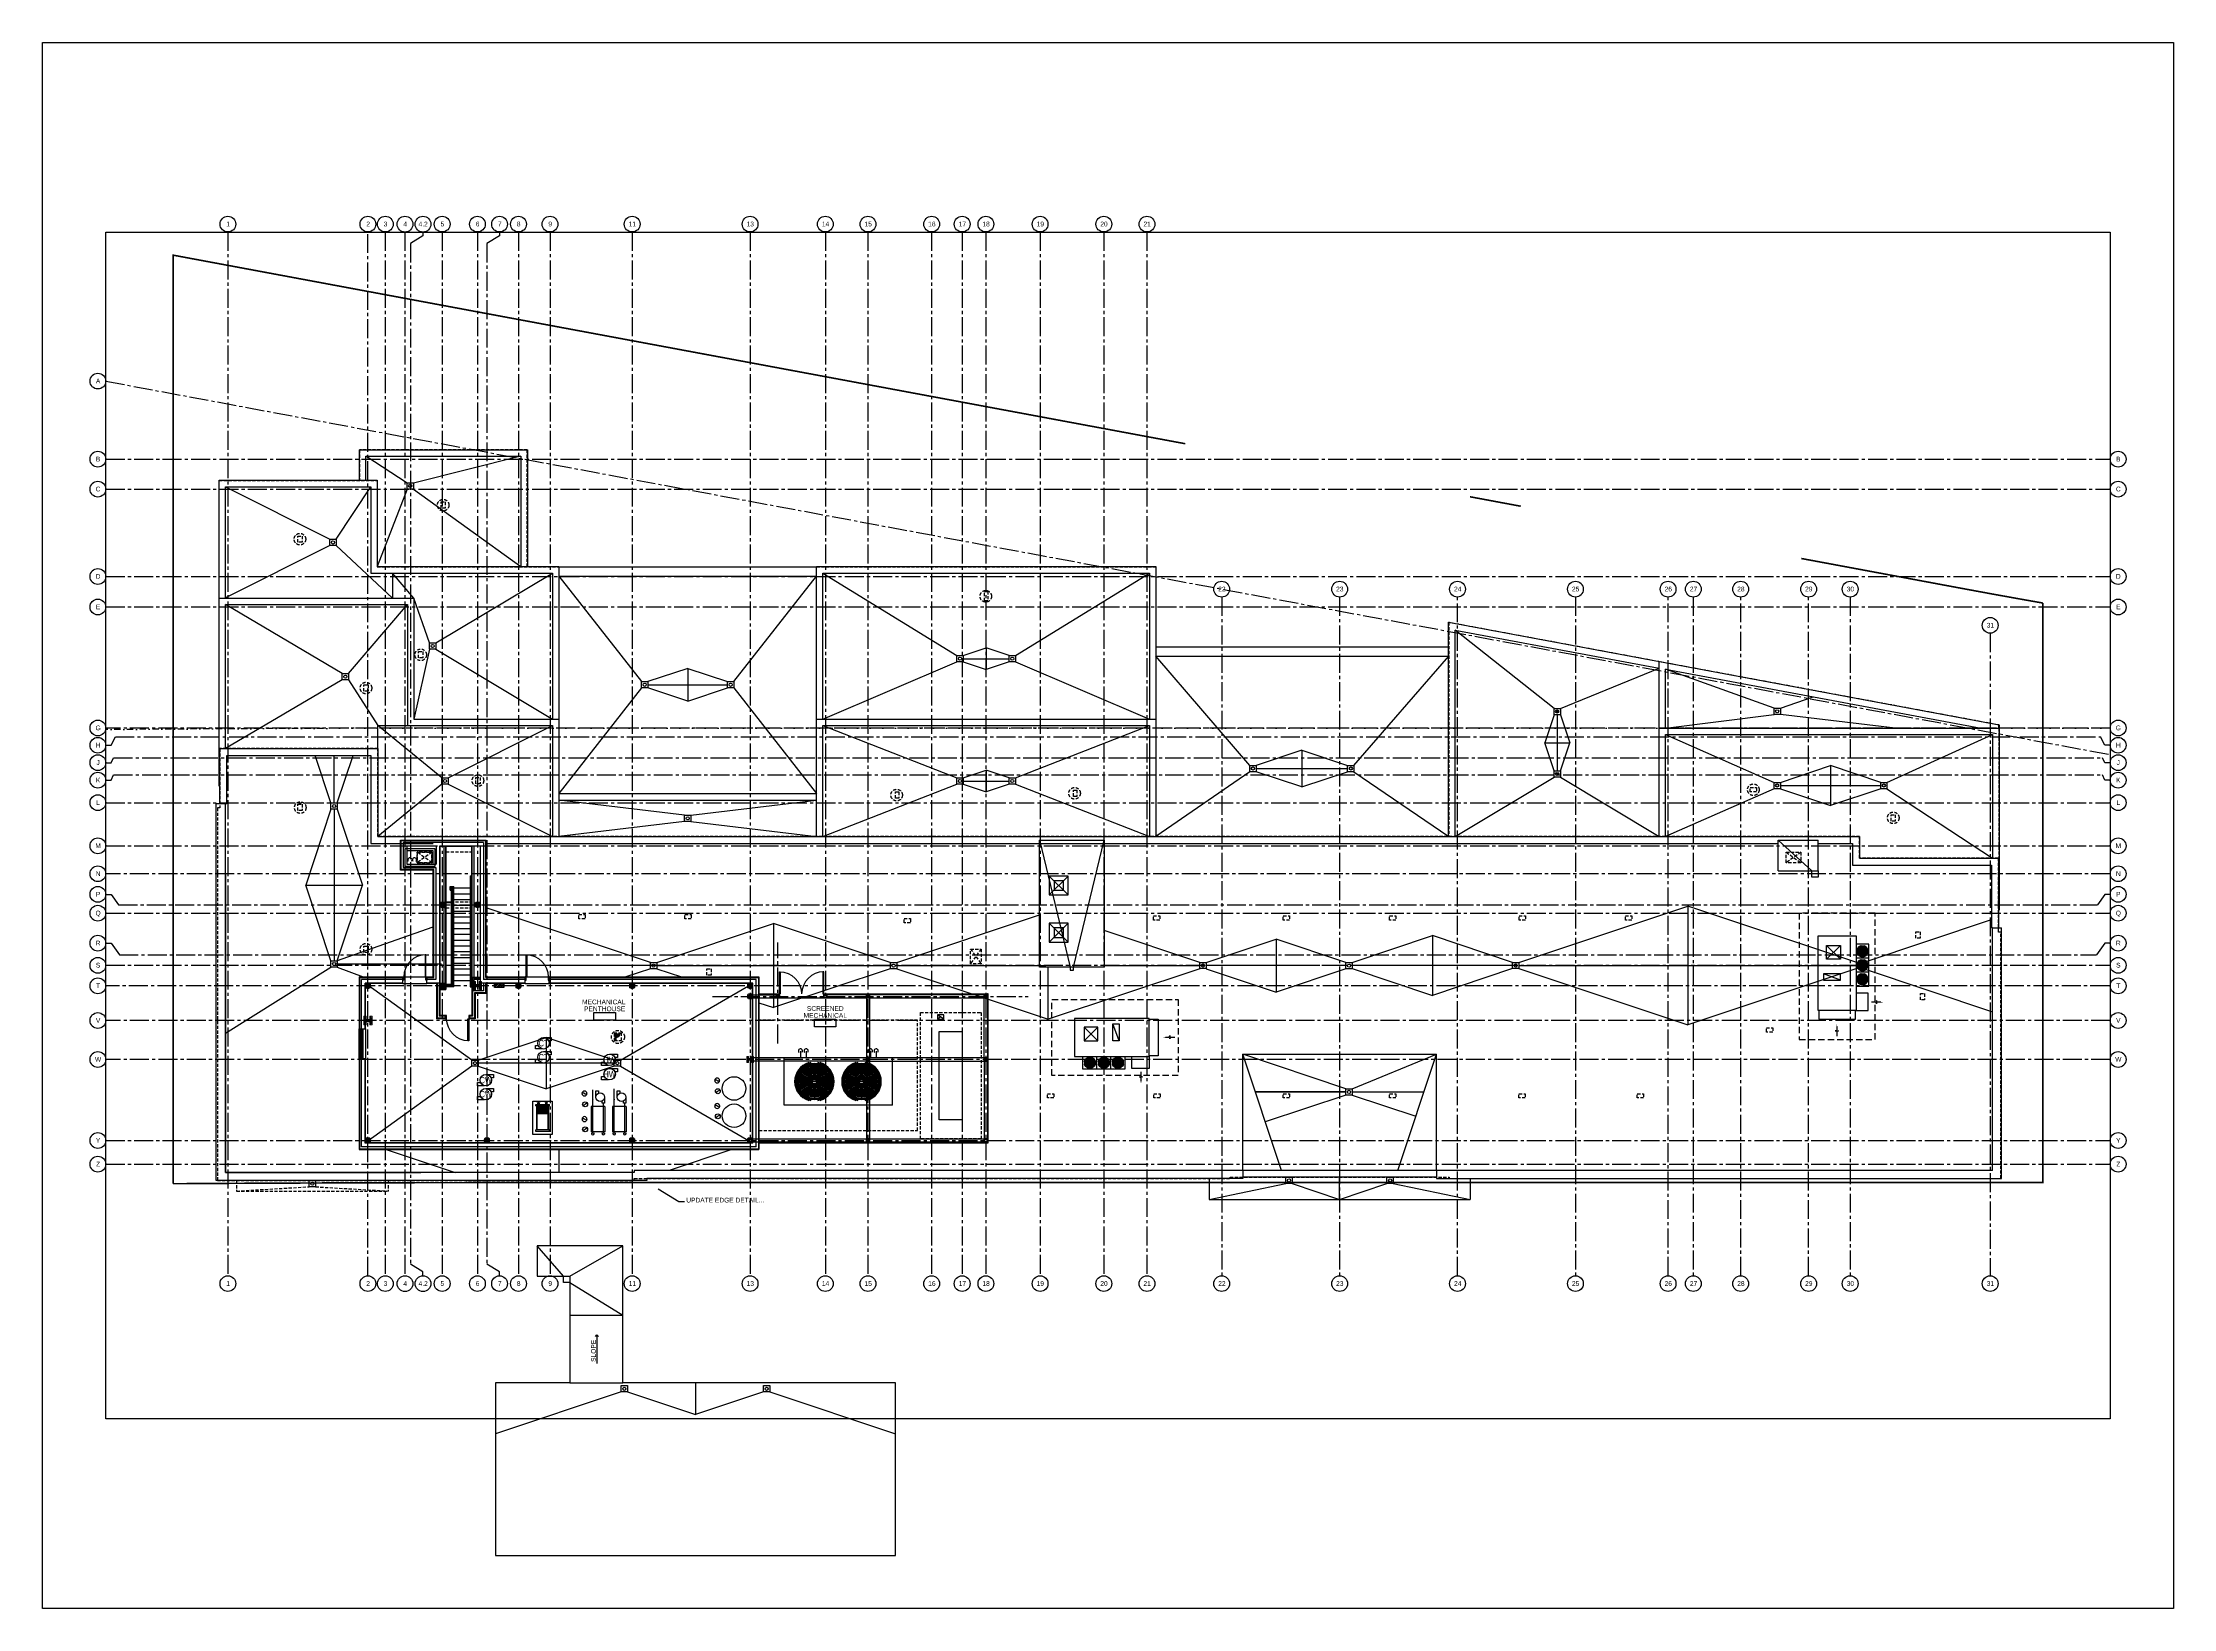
# Model space of a CAD drawing. Extents: x 30814 to 40048, y 0 to 3165.
# Drawn here: x 36000 to 40048, y 0 to 2976 of the extents above; entities that cross this region are included whole.
import ezdxf
from ezdxf.enums import TextEntityAlignment as Align

# ---------------------------------------------------------------- set-up
doc = ezdxf.new("R2010")
doc.units = 0
doc.header["$LTSCALE"] = 48
doc.header["$MEASUREMENT"] = 0
for name, pattern in [('CENTER2', [1.125, 0.75, -0.125, 0.125, -0.125]), ('DASHDOT2', [0.5, 0.25, -0.125, 0, -0.125]), ('HIDDEN', [0.375, 0.25, -0.125]), ('HIDDEN2', [0.1875, 0.125, -0.0625]), ('PHANTOM2', [1.25, 0.625, -0.125, 0.125, -0.125, 0.125, -0.125])]:
    doc.linetypes.add(name, pattern=pattern)
for name, color, linetype in [('_0_Objects', 8, 'Continuous'), ('A-Door', 8, 'Continuous'), ('A-Eqpm', 8, 'Continuous'), ('A-Flor-Hral', 8, 'Continuous'), ('A-Flor-Soffit', 8, 'HIDDEN2'), ('A-Flor-Spcl', 8, 'Continuous'), ('A-Flor-Strs', 8, 'Continuous'), ('A-Glaz', 8, 'Continuous'), ('A-Glaz-Sill', 8, 'Continuous'), ('A-Grid(3-32)', 8, 'CENTER2'), ('A-HVAC', 8, 'HIDDEN2'), ('A-Roof-Below', 8, 'Continuous'), ('A-Roof-Drain', 8, 'Continuous'), ('A-Roof-Parapet', 8, 'Continuous'), ('A-Site-Element', 8, 'Continuous'), ('A-Site-Property', 8, 'PHANTOM2'), ('A-Tag-Rm(3-32)', 8, 'Continuous'), ('A-Wall-Full', 8, 'Continuous'), ('A-Wall-Hatch', 8, 'Continuous'), ('S-Grid-Iden', 8, 'Continuous'), ('Zoning Envelope', 8, 'DASHDOT2')]:
    doc.layers.add(name, color=color, linetype=linetype)
doc.layers.add('A-ANNO-NPLT', color=8, linetype='Continuous', plot=False)
for name, color, linetype, lineweight in [('A-Anno-Text', 8, 'Continuous', 25), ('A-Detl-Hatch', 8, 'Continuous', 18), ('S-Detl-Hatch', 8, 'Continuous', 18), ('S-Detl-Wide', 8, 'Continuous', 35)]:
    doc.layers.add(name, color=color, linetype=linetype, lineweight=lineweight)
doc.styles.add('Arial Narrow', font='ARIALN.TTF')
doc.styles.add('G1DIM', font='arial.ttf')
doc.styles.get("Standard").update_dxf_attribs({"font": 'arial.ttf'})
doc.dimstyles.new('Aec-Arch-I-96', dxfattribs={"dimscale": 96, "dimtxt": 0.09375, "dimasz": 0.0625, "dimexe": 0.0625, "dimexo": 0.0625, "dimgap": 0.03125, "dimtad": 1, "dimdec": 3, "dimzin": 3, "dimdsep": 46, "dimlunit": 4, "dimtxsty": 'G1DIM', "dimblk": 'ARCHTICK', "dimcen": 0.09375, "dimclrd": 256, "dimclre": 256, "dimclrt": 256, "dimazin": 2, "dimtfac": 0.75, "dimtdec": 3, "dimtix": 1, "dimtmove": 2, "dimatfit": 2, "dimldrblk": 'OPEN90', "dimfxl": 0.0625, "dimtolj": 1, "dimtzin": 0, "dimarcsym": 0})

# ---------------------------------------------------------------- blocks, each defined once
blk = doc.blocks.new('Column Bubble')
blk.add_circle((-0.004, -0.002), 0.156)
blk.add_attdef('XX', text='', height=0.0938).set_placement((0, 0), align=Align.MIDDLE_CENTER)
blk = doc.blocks.new('*U10')
at = {"layer": 'A-Detl-Hatch'}
h = blk.add_hatch(dxfattribs=at)
h.set_pattern_fill('ANSI32', color=256, scale=6, style=0)
h.set_pattern_definition([(45, (-3, 0), (-1.591, 1.591), []), (45, (-1.9393, 0), (-1.591, 1.591), [])])
edge = h.paths.add_edge_path(flags=16)
edge.add_line((-2, -0.5), (2, -0.5))
edge.add_arc((2, -1), 0.5, 0, 90, ccw=False)
edge.add_line((2.5, -1), (2.5, -5))
edge.add_arc((2, -5), 0.5, -90, 0, ccw=False)
edge.add_line((2, -5.5), (-2, -5.5))
edge.add_arc((-2, -5), 0.5, 180, 270, ccw=False)
edge.add_line((-2.5, -5), (-2.5, -1))
edge.add_arc((-2, -1), 0.5, 90, 180, ccw=False)
edge = h.paths.add_edge_path()
edge.add_line((-2, 0), (2, 0))
edge.add_arc((2, -1), 1, 0, 90, ccw=False)
edge.add_line((3, -1), (3, -5))
edge.add_arc((2, -5), 1, -90, 0, ccw=False)
edge.add_line((2, -6), (-2, -6))
edge.add_arc((-2, -5), 1, 180, 270, ccw=False)
edge.add_line((-3, -5), (-3, -1))
edge.add_arc((-2, -1), 1, 90, 180, ccw=False)
at = {"linetype": 'ByBlock'}
for points in [[(-2, 0), (2, 0, -0.414214), (3, -1), (3, -5, -0.414214), (2, -6), (-2, -6, -0.414214), (-3, -5), (-3, -1, -0.414214)], [(-2, -0.5), (2, -0.5, -0.414214), (2.5, -1), (2.5, -5, -0.414214), (2, -5.5), (-2, -5.5, -0.414214), (-2.5, -5), (-2.5, -1, -0.414214)]]:
    blk.add_lwpolyline(points, format="xyb", close=True, dxfattribs=at)
blk = doc.blocks.new('HSS 6X6')
at = {"layer": 'S-Detl-Hatch'}
blk.add_lwpolyline([(13836.9, -7384.9), (13840.9, -7384.9, -0.414214), (13843.9, -7387.9), (13843.9, -7391.9, -0.414214), (13840.9, -7394.9), (13836.9, -7394.9, -0.414214), (13833.9, -7391.9), (13833.9, -7387.9, -0.414214)], format="xyb", close=True, dxfattribs=at)
at = {"layer": 'S-Detl-Wide'}
blk.add_blockref('*U10', (13838.9, -7386.9), dxfattribs=at)
blk = doc.blocks.new('*U7')
at = {"layer": 'A-Detl-Hatch'}
h = blk.add_hatch(dxfattribs=at)
h.set_pattern_fill('ANSI32', color=256, scale=6, style=0)
h.set_pattern_definition([(45, (0, -6.06), (-1.591, 1.591), []), (45, (1.0607, -6.06), (-1.591, 1.591), [])])
edge = h.paths.add_edge_path()
edge.add_line((6, -12.12), (6, -11.515))
edge.add_line((6, -11.515), (0.795, -11.515))
edge.add_arc((0.795, -10.915), 0.6, 180, 270, ccw=False)
edge.add_line((0.195, -10.915), (0.195, -1.205))
edge.add_arc((0.795, -1.205), 0.6, 90, 180, ccw=False)
edge.add_line((0.795, -0.605), (6, -0.605))
edge.add_line((6, -0.605), (6, 0))
edge.add_line((6, 0), (-6, 0))
edge.add_line((-6, 0), (-6, -0.605))
edge.add_line((-6, -0.605), (-0.795, -0.605))
edge.add_arc((-0.795, -1.205), 0.6, 0, 90, ccw=False)
edge.add_line((-0.195, -1.205), (-0.195, -10.915))
edge.add_arc((-0.795, -10.915), 0.6, 270, 360, ccw=False)
edge.add_line((-0.795, -11.515), (-6, -11.515))
edge.add_line((-6, -11.515), (-6, -12.12))
edge.add_line((-6, -12.12), (6, -12.12))
at = {"linetype": 'ByBlock'}
blk.add_lwpolyline([(6, -12.12), (6, -11.515), (0.795, -11.515, -0.41421356), (0.195, -10.915), (0.195, -1.205, -0.41421356), (0.795, -0.605), (6, -0.605), (6, 0), (-6, 0), (-6, -0.605), (-0.795, -0.605, -0.41421356), (-0.195, -1.205), (-0.195, -10.915, -0.41421356), (-0.795, -11.515), (-6, -11.515), (-6, -12.12)], format="xyb", close=True, dxfattribs=at)
blk = doc.blocks.new('W12X65')
at = {"layer": 'S-Detl-Hatch'}
blk.add_lwpolyline([(13860.6, -7310.3), (13860.6, -7305.7), (13854.8, -7305.7), (13854.8, -7298.8), (13860.6, -7298.8), (13860.6, -7294.2), (13844.6, -7294.2), (13844.6, -7298.8), (13850.4, -7298.8), (13850.4, -7305.7), (13844.6, -7305.7), (13844.6, -7310.3)], close=True, dxfattribs=at)
at = {"layer": 'S-Detl-Wide'}
blk.add_blockref('*U7', (13852.6, -7296.2), dxfattribs=at)
blk = doc.blocks.new('*U6')
at = {"layer": 'A-Detl-Hatch'}
h = blk.add_hatch(dxfattribs=at)
h.set_pattern_fill('ANSI32', color=256, scale=6, style=0)
h.set_pattern_definition([(45, (0, -4.865), (-1.591, 1.591), []), (45, (1.0607, -4.865), (-1.591, 1.591), [])])
edge = h.paths.add_edge_path()
edge.add_line((3.98, -9.73), (3.98, -9.295))
edge.add_line((3.98, -9.295), (0.645, -9.295))
edge.add_arc((0.645, -8.795), 0.5, 180, 270, ccw=False)
edge.add_line((0.145, -8.795), (0.145, -0.935))
edge.add_arc((0.645, -0.935), 0.5, 90, 180, ccw=False)
edge.add_line((0.645, -0.435), (3.98, -0.435))
edge.add_line((3.98, -0.435), (3.98, 0))
edge.add_line((3.98, 0), (-3.98, 0))
edge.add_line((-3.98, 0), (-3.98, -0.435))
edge.add_line((-3.98, -0.435), (-0.645, -0.435))
edge.add_arc((-0.645, -0.935), 0.5, 0, 90, ccw=False)
edge.add_line((-0.145, -0.935), (-0.145, -8.795))
edge.add_arc((-0.645, -8.795), 0.5, -90, 0, ccw=False)
edge.add_line((-0.645, -9.295), (-3.98, -9.295))
edge.add_line((-3.98, -9.295), (-3.98, -9.73))
edge.add_line((-3.98, -9.73), (3.98, -9.73))
at = {"linetype": 'ByBlock'}
blk.add_lwpolyline([(3.98, -9.73), (3.98, -9.295), (0.645, -9.295, -0.41421356), (0.145, -8.795), (0.145, -0.935, -0.41421356), (0.645, -0.435), (3.98, -0.435), (3.98, 0), (-3.98, 0), (-3.98, -0.435), (-0.645, -0.435, -0.41421356), (-0.145, -0.935), (-0.145, -8.795, -0.41421356), (-0.645, -9.295), (-3.98, -9.295), (-3.98, -9.73)], format="xyb", close=True, dxfattribs=at)
blk = doc.blocks.new('W10X33')
at = {"layer": 'S-Detl-Hatch'}
blk.add_lwpolyline([(13773.3, -7309.8), (13773.3, -7306.3), (13769.4, -7306.3), (13769.4, -7300.5), (13773.3, -7300.5), (13773.3, -7297), (13762.3, -7297), (13762.3, -7300.5), (13766.2, -7300.5), (13766.2, -7306.3), (13762.3, -7306.3), (13762.3, -7309.8)], close=True, dxfattribs=at)
at = {"layer": 'S-Detl-Wide'}
blk.add_blockref('*U6', (13767.8, -7298.5), dxfattribs=at)
blk = doc.blocks.new('6x6 no fp')
at = {"layer": 'S-Detl-Wide'}
blk.add_blockref('*U10', (-2688.2, 2748), dxfattribs=at)
blk = doc.blocks.new('ROOF - STRUCTURAL GRID')
at = {"layer": 'A-Grid(3-32)'}
for p, q in [((36352, -3384), (36352, -5367.8)), ((36618, -5367.8), (36618, -3384)), ((36651, -3384), (36651, -5367.8)), ((36688, -3384), (36688, -5367.8)), ((36759, -3384), (36759, -5367.8)), ((36826, -3384), (36826, -5367.8)), ((36904, -3384), (36904, -5367.8)), ((36964, -3384), (36964, -5367.8)), ((37120, -3384), (37120, -5367.8)), ((37344, -3384), (37344, -5367.8)), ((37487, -3384), (37487, -5367.8)), ((37568, -3384), (37568, -5367.8)), ((37689, -3384), (37689, -5367.8)), ((37747, -3384), (37747, -5367.8)), ((37792, -3384), (37792, -5367.8)), ((37895, -3384), (37895, -5367.8)), ((38016, -3384), (38016, -5367.8)), ((38098, -3384), (38098, -5367.8)), ((36699, -3405.8), (36699, -5346)), ((36844, -3405.8), (36844, -5345.9)), ((36120, -3667.5), (39928, -4377.2)), ((36120, -3815.7), (39928, -3815.7)), ((36120, -3872.7), (39928, -3872.7)), ((36120, -4038.7), (39928, -4038.7)), ((38240, -4077.8), (38240, -5367.8)), ((38464, -4077.8), (38464, -5367.8)), ((38688, -5367.8), (38688, -4077.8)), ((38912, -4077.8), (38912, -5367.8)), ((39088, -5367.8), (39088, -4077.8)), ((39136, -4077.8), (39136, -5367.8)), ((39226, -5367.8), (39226, -4077.8)), ((39355, -5367.8), (39355, -4077.8)), ((39434, -4077.8), (39434, -5367.8)), ((36120, -4096.7), (39928, -4096.7)), ((39700, -4146.6), (39700, -5367.8)), ((39928, -4326.7), (36120, -4326.7)), ((36138.2, -4343.7), (39909.8, -4343.7)), ((36134.9, -4383.7), (39913.1, -4383.7)), ((36134.9, -4415.7), (39913.1, -4415.7)), ((36120, -4468.7), (39928, -4468.7)), ((36120, -4550.7), (39928, -4550.7)), ((39928, -4603.7), (36120, -4603.7)), ((36120, -4678.7), (39928, -4678.7)), ((36144.1, -4662.7), (39903.9, -4662.7)), ((37397, -4926.1), (37397, -4734.4)), ((36145.8, -4757.7), (39902.2, -4757.7)), ((36120, -4777.7), (39928, -4777.7)), ((39926, -4816.7), (36120, -4816.7)), ((39928, -4882.7), (36120, -4882.7)), ((39928, -4956.7), (36120, -4956.7)), ((36120, -5110.7), (39928, -5110.7)), ((36120, -5155.7), (39928, -5155.7))]:
    blk.add_line(p, q, dxfattribs=at)
for points in [[(36722.6, -3384.1), (36722.6, -3391.2), (36699, -3405.8)], [(36868.1, -3384), (36868.1, -3391.5), (36844, -3405.8)], [(36120, -4359.3), (36130.5, -4359.3), (36138.2, -4343.7)], [(39928, -4359.3), (39917.5, -4359.3), (39909.8, -4343.7)], [(36120, -4392.6), (36130.5, -4392.6), (36134.9, -4383.7)], [(39928, -4392.6), (39917.5, -4392.6), (39913.1, -4383.7)], [(36120, -4426), (36130.5, -4426), (36134.9, -4415.7)], [(39928, -4426), (39917.5, -4426), (39913.1, -4415.7)], [(36120, -4642.9), (36130.4, -4642.9), (36144.1, -4662.7)], [(39928, -4642.9), (39917.6, -4642.9), (39903.9, -4662.7)], [(36120, -4735.7), (36130.1, -4735.7), (36145.8, -4757.7)], [(39928, -4735.7), (39917.9, -4735.7), (39902.2, -4757.7)], [(37272.7, -4836.7), (37872.4, -4836.7)], [(36722.6, -5367.7), (36722.6, -5360.6), (36699, -5346)], [(36868.1, -5367.8), (36868.1, -5360.2), (36844, -5345.9)]]:
    blk.add_lwpolyline(points, dxfattribs=at)
at = {"rotation": 90}
for name, p in [('W12X65', (29523.8, -18669.3)), ('W12X65', (29315.8, -18735.3)), ('W10X33', (30040.6, -18724.5))]:
    blk.add_blockref(name, p, dxfattribs=at)
for p in [(40085.2, -7581.7), (40175.1, -7581.7), (40256.2, -7581.7), (40480.2, -7581.7)]:
    blk.add_blockref('6x6 no fp', p)
at = {"layer": 'S-Detl-Wide'}
for p in [(37568, -4953.7), (37792, -4953.7), (37568, -5107.7), (37792, -5107.7)]:
    blk.add_blockref('*U10', p, dxfattribs=at)
at = {"layer": 'S-Grid-Iden', "xscale": 96, "yscale": 96, "zscale": 96}
for p, values in [((36352.4, -3368.8), {'XX': '1'}), ((36618.4, -3368.8), {'XX': '2'}), ((36651.4, -3368.8), {'XX': '3'}), ((36688.8, -3368.9), {'XX': '4'}), ((36723, -3368.9), {'XX': '4.2'}), ((36759.4, -3368.8), {'XX': '5'}), ((36826.4, -3368.8), {'XX': '6'}), ((36868.5, -3368.8), {'XX': '7'}), ((36904.4, -3368.8), {'XX': '8'}), ((36964.4, -3368.8), {'XX': '9'}), ((37120.4, -3368.8), {'XX': '11'}), ((37344.4, -3368.8), {'XX': '13'}), ((37487.4, -3368.8), {'XX': '14'}), ((37568.4, -3368.8), {'XX': '15'}), ((37689.4, -3368.8), {'XX': '16'}), ((37747.4, -3368.8), {'XX': '17'}), ((37792.4, -3368.8), {'XX': '18'}), ((37895.4, -3368.8), {'XX': '19'}), ((38016.4, -3368.8), {'XX': '20'}), ((38098.4, -3368.8), {'XX': '21'}), ((36105.4, -3667.2), {'XX': 'A'}), ((36105.4, -3815.5), {'XX': 'B'}), ((39943.4, -3815.5), {'XX': 'B'}), ((36105.4, -3872.5), {'XX': 'C'}), ((39943.4, -3872.5), {'XX': 'C'}), ((36105.4, -4038.5), {'XX': 'D'}), ((38240.4, -4062.6), {'XX': '22'}), ((38464.4, -4062.6), {'XX': '23'}), ((38688.4, -4062.6), {'XX': '24'}), ((38912.4, -4062.6), {'XX': '25'}), ((39088.4, -4062.6), {'XX': '26'}), ((39136.4, -4062.6), {'XX': '27'}), ((39226.4, -4062.6), {'XX': '28'}), ((39355.4, -4062.6), {'XX': '29'}), ((39434.4, -4062.6), {'XX': '30'}), ((39943.4, -4038.5), {'XX': 'D'}), ((36105.4, -4096.5), {'XX': 'E'}), ((39943.4, -4096.5), {'XX': 'E'}), ((39700.4, -4131.4), {'XX': '31'}), ((36105.4, -4326.5), {'XX': 'G'}), ((39943.4, -4326.5), {'XX': 'G'}), ((36105.4, -4359.3), {'XX': 'H'}), ((39943.4, -4359.3), {'XX': 'H'}), ((36105.4, -4392.3), {'XX': 'J'}), ((36105.4, -4425.7), {'XX': 'K'}), ((39943.4, -4392.3), {'XX': 'J'}), ((39943.4, -4425.7), {'XX': 'K'}), ((36105.4, -4468.5), {'XX': 'L'}), ((39943.4, -4468.5), {'XX': 'L'}), ((36105.4, -4550.5), {'XX': 'M'}), ((39943.4, -4550.5), {'XX': 'M'}), ((36105.4, -4603.5), {'XX': 'N'}), ((39943.4, -4603.5), {'XX': 'N'}), ((36105.4, -4642.6), {'XX': 'P'}), ((39943.4, -4642.6), {'XX': 'P'}), ((36105.4, -4678.5), {'XX': 'Q'}), ((39943.4, -4678.5), {'XX': 'Q'}), ((36105.4, -4735.5), {'XX': 'R'}), ((39943.4, -4735.5), {'XX': 'R'}), ((36105.4, -4777.5), {'XX': 'S'}), ((39943.4, -4777.5), {'XX': 'S'}), ((36105.4, -4816.5), {'XX': 'T'}), ((39943.4, -4816.5), {'XX': 'T'}), ((36105.4, -4882.5), {'XX': 'V'}), ((39943.4, -4882.5), {'XX': 'V'}), ((36105.4, -4956.5), {'XX': 'W'}), ((39943.4, -4956.5), {'XX': 'W'}), ((36105.4, -5110.5), {'XX': 'Y'}), ((39943.4, -5110.5), {'XX': 'Y'}), ((36105.4, -5155.5), {'XX': 'Z'}), ((39943.4, -5155.5), {'XX': 'Z'}), ((36352.4, -5382.5), {'XX': '1'}), ((36618.4, -5382.5), {'XX': '2'}), ((36651.4, -5382.5), {'XX': '3'}), ((36688.8, -5382.6), {'XX': '4'}), ((36723, -5382.6), {'XX': '4.2'}), ((36759.4, -5382.5), {'XX': '5'}), ((36826.4, -5382.5), {'XX': '6'}), ((36868.5, -5382.5), {'XX': '7'}), ((36904.4, -5382.5), {'XX': '8'}), ((36964.4, -5382.5), {'XX': '9'}), ((37120.4, -5382.5), {'XX': '11'}), ((37344.4, -5382.5), {'XX': '13'}), ((37487.4, -5382.5), {'XX': '14'}), ((37568.4, -5382.5), {'XX': '15'}), ((37689.4, -5382.5), {'XX': '16'}), ((37747.4, -5382.5), {'XX': '17'}), ((37792.4, -5382.5), {'XX': '18'}), ((37895.4, -5382.5), {'XX': '19'}), ((38016.4, -5382.5), {'XX': '20'}), ((38098.4, -5382.5), {'XX': '21'}), ((38240.4, -5382.5), {'XX': '22'}), ((38464.4, -5382.5), {'XX': '23'}), ((38688.4, -5382.5), {'XX': '24'}), ((38912.4, -5382.5), {'XX': '25'}), ((39088.4, -5382.5), {'XX': '26'}), ((39136.4, -5382.5), {'XX': '27'}), ((39226.4, -5382.5), {'XX': '28'}), ((39355.4, -5382.5), {'XX': '29'}), ((39434.4, -5382.5), {'XX': '30'}), ((39700.4, -5382.5), {'XX': '31'})]:
    blk.add_blockref('Column Bubble', p, dxfattribs=at).add_auto_attribs(values)
at = {"layer": 'S-Grid-Iden'}
for p in [(22920.1, 2727.2), (22987.1, 2727.2), (22779.1, 2573.2), (22920.1, 2573.2), (23065.1, 2573.2), (23281.1, 2573.2), (23505.1, 2573.2), (23505.1, 2553.2), (22779.1, 2279.2), (23005.1, 2279.2), (23281.1, 2279.2), (23505.1, 2279.2)]:
    blk.add_blockref('HSS 6X6', p, dxfattribs=at)
blk = doc.blocks.new('Rm Tag')
blk.add_lwpolyline([(-0.212, 0.076), (0.212, 0.076), (0.212, -0.076), (-0.212, -0.076)], close=True)
for p in [(0, 0.286), (0, 0.149), (0, 0)]:
    blk.add_attdef('XXX', text='', height=0.0938).set_placement(p, align=Align.MIDDLE_CENTER)
blk = doc.blocks.new('A$C6DF4342F')
at = {"layer": 'A-HVAC'}
for p, q in [((3.9, 6.1), (31.9, -13.9)), ((3.9, -13.9), (31.9, 6.1))]:
    blk.add_line(p, q, dxfattribs=at)
blk.add_lwpolyline([(3.9, 6.1), (31.9, 6.1), (31.9, -13.9), (3.9, -13.9)], close=True, dxfattribs=at)
blk = doc.blocks.new('Door 42in')
blk.add_lwpolyline([(0, 42), (-1.5, 42), (-1.5, 0), (0, 0)], close=True)
blk.add_arc((0, 0), 42, 90, 180)
blk = doc.blocks.new('ROOF - CORE & SHELL')
at = {"layer": 'A-Door'}
for points in [[(36686.1, 1200.1), (36686.1, 1194.1), (36684.1, 1194.1), (36684.1, 1200.1)], [(36730.1, 1200.1), (36730.1, 1194.1), (36728.1, 1194.1), (36728.1, 1200.1)], [(36916.5, 1200.1), (36916.5, 1194.1), (36918.5, 1194.1), (36918.5, 1200.1)], [(36960.5, 1200.1), (36960.5, 1194.1), (36962.5, 1194.1), (36962.5, 1200.1)], [(36767.5, 1126.9), (36765.5, 1126.9), (36765.5, 1120.8), (36767.5, 1120.8)], [(36811.5, 1126.9), (36809.5, 1126.9), (36809.5, 1120.8), (36811.5, 1120.8)]]:
    blk.add_lwpolyline(points, close=True, dxfattribs=at)
at = {"layer": 'A-Flor-Hral'}
for p, q in [((36812.5, 1392.3), (36812.5, 1181.3)), ((36812.5, 1392.3), (36815.5, 1392.3)), ((36814, 1390.8), (36814, 1182.8)), ((36814, 1390.8), (36815.5, 1390.8)), ((36777, 1342.3), (36766.3, 1342.3)), ((36777, 1340.8), (36766.3, 1340.8)), ((36774, 1372.3), (36781.5, 1372.3)), ((36774, 1364.8), (36774, 1372.3)), ((36774, 1364.8), (36777, 1364.8)), ((36775.5, 1370.8), (36780, 1370.8)), ((36775.5, 1366.3), (36775.5, 1370.8)), ((36775.5, 1366.3), (36777, 1366.3)), ((36777, 1185.8), (36777, 1369.3)), ((36777, 1369.3), (36778.5, 1369.3)), ((36778.5, 1184.3), (36778.5, 1369.3)), ((36778.5, 1369.3), (36780, 1369.3)), ((36780, 1182.8), (36780, 1370.8)), ((36781.5, 1181.3), (36781.5, 1372.3)), ((36777, 1185.8), (36766.3, 1185.8)), ((36778.5, 1184.3), (36766.3, 1184.3)), ((36780, 1182.8), (36766.3, 1182.8)), ((36781.5, 1181.3), (36766.3, 1181.3)), ((36812.5, 1181.3), (36815.5, 1181.3)), ((36814, 1182.8), (36815.5, 1182.8))]:
    blk.add_line(p, q, dxfattribs=at)
at = {"layer": 'A-Flor-Soffit'}
for p, q in [((36766.3, 1437.9), (36815.5, 1437.9)), ((36766.3, 1343.2), (36815.5, 1343.2)), ((36766.3, 1331.3), (36815.5, 1331.3))]:
    blk.add_line(p, q, dxfattribs=at)
at = {"layer": 'A-Flor-Strs'}
for p, q in [((36778.5, 1369.3), (36780, 1369.3)), ((36778.5, 1358.3), (36780, 1358.3)), ((36778.5, 1358.3), (36780, 1358.3)), ((36778.5, 1347.3), (36780, 1347.3)), ((36778.5, 1347.3), (36780, 1347.3)), ((36778.5, 1336.3), (36780, 1336.3)), ((36778.5, 1336.3), (36780, 1336.3)), ((36781.5, 1369.3), (36812.5, 1369.3)), ((36781.5, 1358.3), (36812.5, 1358.3)), ((36781.5, 1347.3), (36812.5, 1347.3)), ((36781.5, 1336.3), (36812.5, 1336.3)), ((36814, 1369.3), (36815.5, 1369.3)), ((36814, 1358.3), (36815.5, 1358.3)), ((36814, 1347.3), (36815.5, 1347.3)), ((36814, 1336.3), (36815.5, 1336.3)), ((36778.5, 1325.3), (36780, 1325.3)), ((36778.5, 1325.3), (36780, 1325.3)), ((36778.5, 1314.3), (36780, 1314.3)), ((36778.5, 1314.3), (36780, 1314.3)), ((36778.5, 1303.3), (36780, 1303.3)), ((36778.5, 1303.3), (36780, 1303.3)), ((36781.5, 1325.3), (36812.5, 1325.3)), ((36781.5, 1314.3), (36812.5, 1314.3)), ((36781.5, 1303.3), (36812.5, 1303.3)), ((36814, 1325.3), (36815.5, 1325.3)), ((36814, 1314.3), (36815.5, 1314.3)), ((36814, 1303.3), (36815.5, 1303.3)), ((36778.5, 1292.3), (36780, 1292.3)), ((36778.5, 1292.3), (36780, 1292.3)), ((36778.5, 1281.3), (36780, 1281.3)), ((36778.5, 1281.3), (36780, 1281.3)), ((36778.5, 1270.3), (36780, 1270.3)), ((36778.5, 1270.3), (36780, 1270.3)), ((36778.5, 1259.3), (36780, 1259.3)), ((36778.5, 1259.3), (36780, 1259.3)), ((36781.5, 1292.3), (36812.5, 1292.3)), ((36781.5, 1281.3), (36812.5, 1281.3)), ((36781.5, 1270.3), (36812.5, 1270.3)), ((36781.5, 1259.3), (36812.5, 1259.3)), ((36814, 1292.3), (36815.5, 1292.3)), ((36814, 1281.3), (36815.5, 1281.3)), ((36814, 1270.3), (36815.5, 1270.3)), ((36814, 1259.3), (36815.5, 1259.3)), ((36778.5, 1248.3), (36780, 1248.3)), ((36778.5, 1248.3), (36780, 1248.3)), ((36778.5, 1237.3), (36780, 1237.3)), ((36778.5, 1237.3), (36780, 1237.3)), ((36778.5, 1226.3), (36780, 1226.3)), ((36778.5, 1226.3), (36780, 1226.3)), ((36778.5, 1215.3), (36780, 1215.3)), ((36778.5, 1215.3), (36780, 1215.3)), ((36781.5, 1248.3), (36812.5, 1248.3)), ((36781.5, 1237.3), (36812.5, 1237.3)), ((36781.5, 1226.3), (36812.5, 1226.3)), ((36781.5, 1215.3), (36812.5, 1215.3)), ((36814, 1248.3), (36815.5, 1248.3)), ((36814, 1237.3), (36815.5, 1237.3)), ((36814, 1226.3), (36815.5, 1226.3)), ((36814, 1215.3), (36815.5, 1215.3)), ((36684.1, 1200.1), (36730.1, 1200.1)), ((36684.1, 1200.1), (36730.1, 1200.1)), ((36684.1, 1187.9), (36730.1, 1187.9)), ((36684.1, 1187.9), (36730.1, 1187.9)), ((36778.5, 1204.3), (36780, 1204.3)), ((36778.5, 1204.3), (36780, 1204.3)), ((36778.5, 1193.3), (36780, 1193.3)), ((36778.5, 1193.3), (36780, 1193.3)), ((36781.5, 1204.3), (36812.5, 1204.3)), ((36781.5, 1193.3), (36812.5, 1193.3)), ((36781.5, 1193.3), (36812.5, 1193.3)), ((36814, 1204.3), (36815.5, 1204.3)), ((36814, 1193.3), (36815.5, 1193.3)), ((36814, 1193.3), (36815.5, 1193.3)), ((36916.5, 1200.1), (36962.5, 1200.1)), ((36916.5, 1200.1), (36962.5, 1200.1)), ((36916.5, 1187.9), (36962.5, 1187.9)), ((36916.5, 1187.9), (36962.5, 1187.9))]:
    blk.add_line(p, q, dxfattribs=at)
at = {"layer": 'A-Glaz'}
for p, q in [((36604.1, 1047.1), (36604.1, 1099.3)), ((36604.6, 1047.3), (36604.6, 1099.3)), ((36607.6, 1099.3), (36607.6, 1047.3)), ((36608.1, 1099.3), (36608.1, 1047.3))]:
    blk.add_line(p, q, dxfattribs=at)
for points in [[(36604.1, 1101.3), (36608.1, 1101.3), (36608.1, 1099.3), (36604.1, 1099.3)], [(36604.1, 1047.3), (36608.1, 1047.3), (36608.1, 1045.3), (36604.1, 1045.3)]]:
    blk.add_lwpolyline(points, close=True, dxfattribs=at)
at = {"layer": 'A-Glaz-Sill'}
blk.add_line((36613.4, 1101.3), (36613.4, 1045.3), dxfattribs=at)
blk.add_lwpolyline([(36604.1, 1045.3), (36601.1, 1045.3), (36601.1, 1101.3), (36604.1, 1101.3)], dxfattribs=at)
at = {"layer": 'A-Roof-Below'}
for p, q in [((37346, 1166.3), (37399.9, 1166.3)), ((37346, 1160.3), (37789, 1160.3)), ((37565, 1160.3), (37565, 1043.4)), ((37571, 1160.3), (37571, 1043.4)), ((37789, 1043.4), (37789, 1160.3)), ((37565, 1046.3), (37348.9, 1046.3)), ((37565, 1040.3), (37348.9, 1040.3)), ((37565, 1043.1), (37565, 891.3)), ((37789, 1046.3), (37571, 1046.3)), ((37571, 1043.1), (37571, 891.3)), ((37571, 1040.3), (37789, 1040.3)), ((37789, 1043.1), (37789, 891.3)), ((37346.4, 892.3), (37566, 892.3)), ((37570, 892.3), (37790, 892.3)), ((37360.9, 886.3), (37346, 886.3))]:
    blk.add_line(p, q, dxfattribs=at)
at = {"layer": 'A-Roof-Below', "linetype": 'HIDDEN2'}
for p, q in [((36368.5, 813.3), (36368.5, 793.3)), ((36656.5, 813.3), (36656.5, 793.3)), ((36368.5, 793.3), (36656.5, 793.3))]:
    blk.add_line(p, q, dxfattribs=at)
for points in [[(36920.6, 1979.9), (36920.6, 2201.9), (36602.3, 2201.9), (36602.3, 2143.9)], [(36335.4, 1919.9), (36335.4, 2143.9), (36635.6, 2143.9), (36635.6, 1979.9), (36980.6, 1979.9), (36980.6, 1689.9)], [(37470.4, 1689.9), (37470.4, 1979.9), (38114.6, 1979.9), (38114.6, 1689.9)], [(36336.5, 1563.1), (36335.4, 1563.1), (36335.4, 1919.9), (36705, 1919.9), (36705, 1689.9), (36980.6, 1689.9), (36980.6, 1467.1)], [(39716.6, 1672.9), (39716.6, 1679.1), (38671.4, 1873.9), (38671.4, 1467.1)], [(37470.4, 1467.1), (37470.4, 1689.9), (38114.6, 1689.9), (38114.6, 1467.1)], [(39071.4, 1467.3), (39071.4, 1672.9), (39716.6, 1672.9), (39716.6, 1426.1), (39716.6, 1327.3), (39715.5, 1327.3)], [(36980.6, 1549.1), (37470.4, 1549.1)]]:
    blk.add_lwpolyline(points, dxfattribs=at)
blk.add_lwpolyline([(36636.9, 1634.1), (36336.5, 1634.1), (36336.5, 1521.3), (36332, 1521.3), (36332, 813.3), (37124, 813.3), (37124, 817.3), (38256, 817.3), (38256, 819.4), (38672, 819.4), (38672, 817.3), (39720, 817.3), (39720, 1285.3), (39715.5, 1285.3), (39715.5, 1426.1), (39451.9, 1426.1), (39451.9, 1467.1), (36636.9, 1467.1)], close=True, dxfattribs=at)
at = {"layer": 'A-Roof-Parapet'}
for p, q in [((36980.9, 1979.9), (37470.1, 1979.9)), ((36980.9, 1961.9), (37470.1, 1961.9)), ((38114.9, 1827.6), (38671.1, 1827.6)), ((38114.9, 1809.6), (38671.1, 1809.6)), ((39071.1, 1467.3), (39071.1, 1799.6)), ((39083.4, 1673.1), (39083.4, 1784.9)), ((39071.1, 1673.1), (39716.9, 1673.1)), ((39083.4, 1467.3), (39083.4, 1660.9)), ((39083.4, 1660.9), (39704.6, 1660.9)), ((36336.5, 1562.9), (36335.1, 1562.9)), ((36980.9, 1549.1), (37470.1, 1549.1)), ((36349.8, 1529.3), (36329.8, 1529.3)), ((36329.8, 813), (36329.8, 1529.3)), ((36347.4, 828.6), (36347.4, 1529.3)), ((36980.9, 1535.9), (37470.1, 1535.9)), ((39704.6, 1293.3), (39702.2, 1293.3)), ((39704.6, 832.6), (39704.6, 1293.3)), ((39704.6, 1293.3), (39721.3, 1293.3)), ((39721.3, 817), (39721.3, 1293.3)), ((37148, 813), (36329.8, 813)), ((37124, 828.6), (36347.4, 828.6)), ((39704.6, 832.6), (37124, 832.6)), ((38280, 817), (37148, 817)), ((38216, 817), (38216, 777.3)), ((38280, 832.6), (38280, 817)), ((38648, 832.6), (38648, 817)), ((38648, 817), (39721.3, 817)), ((38712, 817), (38712, 777.3)), ((38216, 777.3), (38712, 777.3))]:
    blk.add_line(p, q, dxfattribs=at)
for points in [[(36602.1, 2144.1), (36602.1, 2202.1), (36920.9, 2202.1), (36920.9, 1980.1)], [(36614.3, 2144.1), (36614.3, 2189.9), (36908.6, 2189.9), (36908.6, 1980.1)], [(36335.1, 1920.1), (36335.1, 2144.1), (36635.8, 2144.1), (36635.8, 1980.1), (36980.9, 1980.1), (36980.9, 1690.1)], [(36347.4, 1920.1), (36347.4, 2131.9), (36623.6, 2131.9), (36623.6, 1967.9), (36968.6, 1967.9), (36968.6, 1690.1)], [(37470.1, 1690.1), (37470.1, 1980.1), (38114.9, 1980.1), (38114.9, 1690.1)], [(37482.4, 1690.1), (37482.4, 1967.9), (38102.6, 1967.9), (38102.6, 1690.1)], [(36335.1, 1562.9), (36335.1, 1920.1), (36705.3, 1920.1), (36705.3, 1690.1), (36980.9, 1690.1), (36980.9, 1467.1)], [(36347.4, 1634.1), (36347.4, 1907.9), (36693, 1907.9), (36693, 1677.9), (36968.6, 1677.9), (36968.6, 1467.1)], [(38671.1, 1467.1), (38671.1, 1874.2), (39716.9, 1679.3), (39716.9, 1327), (39715.5, 1327)], [(38683.4, 1467.1), (38683.4, 1859.5), (39071.1, 1787.2)], [(39083.4, 1784.9), (39683, 1673.1)], [(37470.1, 1467.1), (37470.1, 1690.1), (38114.9, 1690.1), (38114.9, 1467.1)], [(37482.4, 1467.1), (37482.4, 1677.9), (38102.6, 1677.9), (38102.6, 1467.1)], [(39704.6, 1660.9), (39704.6, 1426.1)], [(36336.5, 1529.3), (36336.5, 1634.1), (36636.9, 1634.1), (36636.9, 1467.1)], [(36349.8, 1529.3), (36349.8, 1620.9), (36623.6, 1620.9), (36623.6, 1453.9), (36742.1, 1453.9)], [(36636.9, 1467.1), (39451.9, 1467.1), (39451.9, 1426.1), (39715.5, 1426.1), (39715.5, 1293.3)], [(36842.9, 1453.9), (39297.3, 1453.9)], [(39372.9, 1453.9), (39438.6, 1453.9), (39438.6, 1412.9), (39702.2, 1412.9), (39702.2, 1293.3)]]:
    blk.add_lwpolyline(points, dxfattribs=at)
at = {"layer": 'A-Site-Element'}
for points in [[(37360.9, 1167.8), (37399.9, 1167.8), (37399.9, 1166.3), (37360.9, 1166.3)], [(37483.9, 1167.8), (37556.9, 1167.8), (37556.9, 1166.3), (37483.9, 1166.3)], [(37556.9, 1167.8), (37632.9, 1167.8), (37632.9, 1166.3), (37556.9, 1166.3)], [(37632.9, 1167.8), (37708.9, 1167.8), (37708.9, 1166.3), (37632.9, 1166.3)], [(37708.9, 1167.8), (37795, 1167.8), (37795, 1166.3), (37708.9, 1166.3)], [(37796.5, 1070), (37796.5, 1167.8), (37795, 1167.8), (37795, 1070)], [(37796.5, 1008.3), (37796.5, 1070), (37795, 1070), (37795, 1008.3)], [(37796.5, 946.5), (37796.5, 1008.3), (37795, 1008.3), (37795, 946.5)], [(37796.5, 886.3), (37796.5, 946.5), (37795, 946.5), (37795, 886.3)], [(37360.9, 884.8), (37419.8, 884.8), (37419.8, 886.3), (37360.9, 886.3)], [(37419.8, 884.8), (37495.8, 884.8), (37495.8, 886.3), (37419.8, 886.3)], [(37495.8, 884.8), (37571.8, 884.8), (37571.8, 886.3), (37495.8, 886.3)], [(37571.8, 884.8), (37647.8, 884.8), (37647.8, 886.3), (37571.8, 886.3)], [(37647.8, 884.8), (37723.8, 884.8), (37723.8, 886.3), (37647.8, 886.3)], [(37723.8, 884.8), (37796.5, 884.8), (37796.5, 886.3), (37723.8, 886.3)]]:
    blk.add_lwpolyline(points, close=True, dxfattribs=at)
at = {"layer": 'A-Wall-Full'}
for p, q in [((36680.1, 1460.4), (36842.9, 1460.4)), ((36680.1, 1403.1), (36680.1, 1460.4)), ((36842.9, 1200.1), (36842.9, 1460.4)), ((39297.3, 1460.4), (39372.9, 1460.4)), ((39297.3, 1402.1), (39297.3, 1460.4)), ((39372.9, 1402.1), (39372.9, 1460.4)), ((36754.4, 1448.2), (36754.4, 1126.9)), ((36815.5, 1448.2), (36754.4, 1448.2)), ((36766.3, 1448.2), (36766.3, 1176)), ((36815.5, 1198.9), (36815.5, 1448.2)), ((36742.1, 1403.1), (36680.1, 1403.1)), ((36742.1, 1200.1), (36742.1, 1403.1)), ((39297.3, 1402.1), (39372.9, 1402.1)), ((36601.1, 1200.1), (36601.1, 1101.3)), ((36601.1, 1200.1), (36684.1, 1200.1)), ((36684.1, 1187.9), (36613.4, 1187.9)), ((36613.4, 1101.3), (36613.4, 1187.9)), ((36684.1, 1187.9), (36684.1, 1200.1)), ((36730.1, 1187.9), (36730.1, 1200.1)), ((36730.1, 1200.1), (36742.1, 1200.1)), ((36748.3, 1187.9), (36730.1, 1187.9)), ((36748.3, 1187.9), (36748.3, 1120.8)), ((36754.4, 1176), (36766.3, 1176)), ((36831.3, 1198.9), (36815.5, 1198.9)), ((36815.5, 1198.9), (36815.5, 1126.9)), ((36916.5, 1187.9), (36842.8, 1187.9)), ((36842.8, 1187.9), (36842.8, 1168.8)), ((36842.9, 1200.1), (36916.5, 1200.1)), ((36916.5, 1187.9), (36916.5, 1200.1)), ((36962.5, 1187.9), (36962.5, 1200.1)), ((36962.5, 1200.1), (37360.9, 1200.1)), ((37348.6, 1187.9), (36962.5, 1187.9)), ((37348.6, 884.6), (37348.6, 1187.9)), ((37360.9, 1200.1), (37360.9, 872.4)), ((36821.6, 1168.8), (36821.6, 1120.8)), ((36842.8, 1168.8), (36821.6, 1168.8)), ((36601.1, 1101.3), (36613.4, 1101.3)), ((36765.5, 1120.8), (36748.3, 1120.8)), ((36765.5, 1126.9), (36754.4, 1126.9)), ((36765.5, 1120.8), (36765.5, 1126.9)), ((36815.5, 1126.9), (36811.5, 1126.9)), ((36811.5, 1120.8), (36811.5, 1126.9)), ((36821.6, 1120.8), (36811.5, 1120.8)), ((36601.1, 1045.3), (36613.4, 1045.3)), ((36601.1, 1045.3), (36601.1, 872.4)), ((36613.4, 884.6), (36613.4, 1045.3)), ((36601.1, 872.4), (37360.9, 872.4)), ((37348.6, 884.6), (36613.4, 884.6)), ((37001.4, 557.6), (37102.1, 557.6)), ((37001.4, 428.5), (37102.1, 428.5))]:
    blk.add_line(p, q, dxfattribs=at)
for points in [[(37894, 1460.4), (38017, 1460.4), (38017, 1218.8), (37894, 1218.8)], [(36745.9, 1443.5), (36688, 1443.5), (36688, 1411), (36745.9, 1411)], [(36742.1, 1439.7), (36691.8, 1439.7), (36691.8, 1414.7), (36742.1, 1414.7)], [(36860.4, 428.5), (36860.4, 100.8), (37620.1, 100.8), (37620.1, 428.5), (37102.1, 428.5), (37102.1, 688.8), (36939.4, 688.8), (36939.4, 631.5), (37001.4, 631.5), (37001.4, 428.5)]]:
    blk.add_lwpolyline(points, close=True, dxfattribs=at)
at = {"layer": 'A-Wall-Hatch'}
for p, q in [((36681.1, 1459.4), (36841.9, 1459.4)), ((36681.1, 1404.1), (36681.1, 1459.4)), ((36841.9, 1199.1), (36841.9, 1459.4)), ((36837.9, 1455.4), (36685.1, 1455.4)), ((36685.1, 1455.4), (36685.1, 1408.1)), ((36691.8, 1448.8), (36691.8, 1414.7)), ((36747.8, 1448.8), (36691.8, 1448.8)), ((36747.8, 1448.8), (36747.8, 1414.7)), ((36753.8, 1448.8), (36753.8, 1188.5)), ((36831.3, 1448.8), (36753.8, 1448.8)), ((36762.3, 1448.2), (36762.3, 1342.3)), ((36765.6, 1448.2), (36765.6, 1176.6)), ((36816.1, 1198.9), (36816.1, 1448.8)), ((36819.8, 1198.9), (36819.8, 1448.8)), ((36831.3, 1448.8), (36831.3, 1188.5)), ((36837.9, 1455.4), (36837.9, 1195.1)), ((36743.1, 1404.1), (36681.1, 1404.1)), ((36685.1, 1408.1), (36747.1, 1408.1)), ((36691.8, 1414.7), (36747.8, 1414.7)), ((36743.1, 1199.1), (36743.1, 1404.1)), ((36747.1, 1408.1), (36747.1, 1195.1)), ((36762.3, 1342.3), (36764, 1342.3)), ((36764, 1342.3), (36764, 1332.3)), ((36762.3, 1332.3), (36762.3, 1188.3)), ((36762.3, 1332.3), (36764, 1332.3)), ((36602.1, 1199.1), (36602.1, 1101.3)), ((36602.1, 1199.1), (36684.1, 1199.1)), ((36606.1, 877.4), (36606.1, 1195.1)), ((36684.1, 1195.1), (36606.1, 1195.1)), ((36684.1, 1188.5), (36612.8, 1188.5)), ((36612.8, 1101.3), (36612.8, 1188.5)), ((36730.1, 1199.1), (36743.1, 1199.1)), ((36747.1, 1195.1), (36730.1, 1195.1)), ((36753.8, 1188.5), (36730.1, 1188.5)), ((36748.9, 1188.5), (36748.9, 1121.4)), ((36749.5, 1188.5), (36749.5, 1122)), ((36753.1, 1188.5), (36753.1, 1125.6)), ((36753.8, 1188.5), (36753.8, 1126.3)), ((36754.4, 1178.3), (36764, 1178.3)), ((36754.4, 1176.6), (36765.6, 1176.6)), ((36762.3, 1188.3), (36764, 1188.3)), ((36764, 1188.3), (36764, 1178.3)), ((36831.3, 1198.3), (36816.1, 1198.3)), ((36816.1, 1198.3), (36816.1, 1126.3)), ((36831.3, 1197.6), (36816.8, 1197.6)), ((36816.8, 1197.6), (36816.8, 1125.6)), ((36831.3, 1195.1), (36819.3, 1195.1)), ((36819.3, 1195.1), (36819.3, 1173.6)), ((36916.5, 1188.5), (36831.3, 1188.5)), ((36916.5, 1195.1), (36837.9, 1195.1)), ((36837.9, 1188.5), (36837.9, 1173.6)), ((36841.5, 1188.5), (36841.5, 1170)), ((36841.9, 1199.1), (36916.5, 1199.1)), ((36842.1, 1188.5), (36842.1, 1169.4)), ((36962.5, 1199.1), (37359.9, 1199.1)), ((37355.9, 1195.1), (36962.5, 1195.1)), ((37349.3, 1188.5), (36962.5, 1188.5)), ((37349.3, 884), (37349.3, 1188.5)), ((37355.9, 877.4), (37355.9, 1195.1)), ((37359.9, 1199.1), (37359.9, 873.4)), ((36837.9, 1173.6), (36816.8, 1173.6)), ((36820.4, 1170), (36820.4, 1122)), ((36841.5, 1170), (36820.4, 1170)), ((36842.1, 1169.4), (36821, 1169.4)), ((36821, 1169.4), (36821, 1121.4)), ((36765.5, 1121.4), (36748.9, 1121.4)), ((36765.5, 1122), (36749.5, 1122)), ((36765.5, 1125.6), (36753.1, 1125.6)), ((36765.5, 1126.3), (36753.8, 1126.3)), ((36816.1, 1126.3), (36811.5, 1126.3)), ((36816.8, 1125.6), (36811.5, 1125.6)), ((36820.4, 1122), (36811.5, 1122)), ((36821, 1121.4), (36811.5, 1121.4)), ((36602.1, 1045.3), (36602.1, 873.4)), ((36612.8, 884), (36612.8, 1045.3)), ((36602.1, 873.4), (37359.9, 873.4)), ((37355.9, 877.4), (36606.1, 877.4)), ((37349.3, 884), (36612.8, 884))]:
    blk.add_line(p, q, dxfattribs=at)
at = {"layer": 'A-Door'}
blk.add_blockref('Door 42in', (36728.1, 1200.1), dxfattribs=at)
at = {"layer": 'A-Door', "xscale": -1}
blk.add_blockref('Door 42in', (36918.5, 1200.1), dxfattribs=at)
at = {"layer": 'A-Door', "xscale": -1, "rotation": 180}
blk.add_blockref('Door 42in', (36809.5, 1120.8), dxfattribs=at)
at = {"layer": 'A-HVAC', "xscale": -1}
blk.add_blockref('A$C6DF4342F', (36743.5, 1431.1), dxfattribs=at)
at = {"layer": 'A-Site-Element', "xscale": -1}
blk.add_blockref('Door 42in', (37399.9, 1167.8), dxfattribs=at)
at = {"layer": 'A-Site-Element'}
blk.add_blockref('Door 42in', (37483.9, 1167.8), dxfattribs=at)
blk = doc.blocks.new('_ArchTick')
at = {"linetype": 'ByBlock', "const_width": 0.15}
blk.add_lwpolyline([(-0.5, -0.5), (0.5, 0.5)], dxfattribs=at)
blk = doc.blocks.new('_Open90')
at = {"linetype": 'ByBlock', "lineweight": -2}
for p, q in [((0, 0), (-1, 0)), ((-0.5, 0.5), (0, 0)), ((0, 0), (-0.5, -0.5))]:
    blk.add_line(p, q, dxfattribs=at)
blk = doc.blocks.new('HX-1')
for p, q in [((13.1, 57.5), (-13.1, 57.5)), ((-13.1, 55), (-13.1, 57.5)), ((13.1, 55), (-13.1, 55)), ((12.1, 54.3), (-12.1, 54.3)), ((12.1, 53.3), (-12.1, 53.3)), ((12.1, 52.3), (-12.1, 52.3)), ((12.1, 51.3), (-12.1, 51.3)), ((12.1, 50.3), (-12.1, 50.3)), ((12.1, 49.3), (-12.1, 49.3)), ((12.1, 48.3), (-12.1, 48.3)), ((12.1, 47.3), (-12.1, 47.3)), ((12.1, 46.3), (-12.1, 46.3)), ((12.1, 45.3), (-12.1, 45.3)), ((12.1, 44.3), (-12.1, 44.3)), ((12.1, 43.3), (-12.1, 43.3)), ((12.1, 42.3), (-12.1, 42.3)), ((12.1, 41.3), (-12.1, 41.3)), ((-11.1, 55), (-11.1, 9)), ((-10.3, 61.5), (-4.3, 61.5)), ((-10.1, 55), (-10.1, 9)), ((-8.8, 63), (-5.8, 63)), ((-5.8, 60), (-8.8, 60)), ((4.7, 61.5), (10.7, 61.5)), ((6.2, 63), (9.2, 63)), ((9.2, 60), (6.2, 60)), ((10.1, 9), (10.1, 55)), ((11.1, 9), (11.1, 55)), ((13.1, 55), (13.1, 57.5)), ((-13.1, 9), (13.1, 9)), ((-13.1, 6), (-13.1, 9)), ((-13.1, 6), (13.1, 6)), ((12.1, 40.3), (-12.1, 40.3)), ((13.1, 6), (13.1, 9))]:
    blk.add_line(p, q)
blk.add_lwpolyline([(18.4, 0), (18.4, 63.5), (-18.4, 63.5), (-18.4, 0)], close=True)
for points in [[(-8.3, 60), (-8.3, 58), (-6.3, 58), (-6.3, 60), (-8.3, 60)], [(6.7, 60), (6.7, 58), (8.7, 58), (8.7, 60), (6.7, 60)]]:
    blk.add_lwpolyline(points)
blk = doc.blocks.new('PUMP-1')
for points in [[(0.1, 10.9), (14.7, 10.9), (14.7, 4.4), (10, 4.4)], [(-2.1, -10.7), (-15.5, -10.7), (-15.5, -4.2), (-10, -4.2)]]:
    blk.add_lwpolyline(points)
blk.add_circle((0, 0), 10.9)
at = {"layer": 'A-Anno-Text', "style": 'Arial Narrow'}
for p in [(0, 0), (0, -21)]:
    blk.add_attdef('XX', text='', height=12, dxfattribs=at).set_placement(p, align=Align.MIDDLE)
blk = doc.blocks.new('*U27')
at = {"linetype": 'HIDDEN', "ltscale": 0.5}
for p, q in [((0, 0), (1, 1)), ((0.5, 0.5), (0, 1))]:
    blk.add_line(p, q, dxfattribs=at)
blk.add_lwpolyline([(0, 0), (1, 0), (1, 1), (0, 1)], close=True)
blk = doc.blocks.new('ReturnAirorExhaustAirFlow')
blk.add_line((0.085, 0), (0.031, 0))
blk.add_lwpolyline([(0.031, 0, 0.414214), (0, -0.031), (0, 0.031, -0.414214), (-0.031, 0), (-0.104, 0)], format="xyb")
blk.add_solid([(0.085, -0.008), (0.085, 0.008), (0.135, 0)])
blk = doc.blocks.new('ERV-2')
for p, q in [((-139.9, 44.9), (-139.9, 51.2)), ((-139.9, 44.9), (-139.9, 51.2)), ((-139.9, 44.9), (-139.9, 51.2)), ((-130.8, 48.1), (-139.7, 48.1)), ((-132.8, 49.4), (-138.1, 51.5)), ((-132.8, 46.7), (-138.1, 44.6)), ((-130.5, 48.9), (-136.7, 55.1)), ((-130.5, 47.2), (-136.7, 41)), ((-131, 51.2), (-133.2, 56.5)), ((-131, 44.9), (-133.2, 39.6)), ((-129.7, 49.2), (-129.7, 58)), ((-129.7, 46.9), (-129.7, 38.1)), ((-128.9, 48.9), (-122.6, 55.1)), ((-128.9, 47.2), (-122.6, 41)), ((-128.5, 48.1), (-119.7, 48.1)), ((-128.4, 51.2), (-126.2, 56.5)), ((-128.4, 44.9), (-126.2, 39.6)), ((-126.5, 49.4), (-121.2, 51.5)), ((-126.5, 46.7), (-121.2, 44.6)), ((-119.4, 44.9), (-119.4, 51.2)), ((-116.3, 60.1), (-116.3, 36.1)), ((-113.3, 44.9), (-113.3, 51.2)), ((-113.3, 44.9), (-113.3, 51.2)), ((-113.2, 44.9), (-113.2, 51.2)), ((-104.1, 48.1), (-113, 48.1)), ((-106.2, 49.4), (-111.4, 51.5)), ((-106.2, 46.7), (-111.4, 44.6)), ((-103.8, 48.9), (-110.1, 55.1)), ((-103.8, 47.2), (-110.1, 41)), ((-104.3, 51.2), (-106.5, 56.5)), ((-104.3, 44.9), (-106.5, 39.6)), ((-103, 49.2), (-103, 58)), ((-103, 46.9), (-103, 38.1)), ((-102.2, 48.9), (-95.9, 55.1)), ((-102.2, 47.2), (-95.9, 41)), ((-101.9, 48.1), (-93, 48.1)), ((-101.7, 51.2), (-99.5, 56.5)), ((-101.7, 44.9), (-99.5, 39.6)), ((-99.8, 49.4), (-94.6, 51.5)), ((-99.8, 46.7), (-94.6, 44.6)), ((-92.8, 44.9), (-92.8, 51.2)), ((-89.7, 60.1), (-89.7, 36.1)), ((-86.6, 44.9), (-86.6, 51.2)), ((-86.6, 44.9), (-86.6, 51.2)), ((-86.6, 44.9), (-86.6, 51.2)), ((-77.5, 48.1), (-86.3, 48.1)), ((-79.5, 49.4), (-84.8, 51.5)), ((-79.5, 46.7), (-84.8, 44.6)), ((-77.1, 48.9), (-83.4, 55.1)), ((-77.1, 47.2), (-83.4, 41)), ((-77.6, 51.2), (-79.8, 56.5)), ((-77.6, 44.9), (-79.8, 39.6)), ((-76.3, 49.2), (-76.3, 58)), ((-76.3, 46.9), (-76.3, 38.1)), ((-75.5, 48.9), (-69.3, 55.1)), ((-75.5, 47.2), (-69.3, 41)), ((-75.2, 48.1), (-66.3, 48.1)), ((-75, 51.2), (-72.8, 56.5)), ((-75, 44.9), (-72.8, 39.6)), ((-73.2, 49.4), (-67.9, 51.5)), ((-73.2, 46.7), (-67.9, 44.6)), ((-66.1, 44.9), (-66.1, 51.2)), ((-114.6, -19.9), (-140.6, 6.1)), ((-114.6, 6.1), (-140.6, -19.9))]:
    blk.add_line(p, q)
at = {"linetype": 'HIDDEN'}
blk.add_lwpolyline([(38.4, -71.9), (38.4, 72.1), (-201.6, 72.1), (-201.6, -71.9), (38.4, -71.9)], dxfattribs=at)
for points in [[(-63, 36.1), (-63, 60.1), (-143, 60.1), (-143, 36.1)], [(-17, 36.1), (-17, 59.1), (-49.8, 59.1), (-49.8, 36)], [(-74.2, 6.3), (-86.2, 6.3), (-86.2, -25.7), (-74.2, -25.7), (-74.2, 6.3), (-86.2, -25.7)], [(-17, -34.8), (0, -34.8), (0, 34.8), (-17, 34.8)]]:
    blk.add_lwpolyline(points)
for points in [[(-17, 36.1), (-17, -35.9), (-159, -35.9), (-159, 36.1)], [(-114.6, -19.9), (-140.6, -19.9), (-140.6, 6.1), (-114.6, 6.1)]]:
    blk.add_lwpolyline(points, close=True)
for centre, radius in [((-129.7, 48.1), 9.98), ((-129.7, 48.1), 9.11), ((-129.7, 48.1), 7.97), ((-129.7, 48.1), 6.83), ((-129.7, 48.1), 5.7), ((-129.7, 48.1), 4.56), ((-129.7, 48.1), 3.42), ((-129.7, 48.1), 2.28), ((-129.7, 48.1), 1.14), ((-103, 48.1), 9.98), ((-103, 48.1), 9.11), ((-103, 48.1), 7.97), ((-103, 48.1), 6.83), ((-103, 48.1), 5.7), ((-103, 48.1), 4.56), ((-103, 48.1), 3.42), ((-103, 48.1), 2.28), ((-103, 48.1), 1.14), ((-76.3, 48.1), 9.98), ((-76.3, 48.1), 9.11), ((-76.3, 48.1), 7.97), ((-76.3, 48.1), 6.83), ((-76.3, 48.1), 5.7), ((-76.3, 48.1), 4.56), ((-76.3, 48.1), 3.42), ((-76.3, 48.1), 2.28), ((-76.3, 48.1), 1.14)]:
    blk.add_circle(centre, radius)
for centre, radius, start, end in [((-129.7, 48.1), 10.7, 16.9147, 163.0853), ((-129.7, 48.1), 10.4, 190.6091, 349.3909), ((-129.7, 48.1), 10.7, 196.9147, 343.0853), ((-103, 48.1), 10.7, 16.9147, 163.0853), ((-103, 48.1), 10.4, 190.6091, 349.3909), ((-103, 48.1), 10.7, 196.9147, 343.0853), ((-76.3, 48.1), 10.7, 16.9147, 163.0853), ((-76.3, 48.1), 10.4, 190.6091, 349.3909), ((-76.3, 48.1), 10.7, 196.9147, 343.0853)]:
    blk.add_arc(centre, radius, start, end)
at = {"extrusion": (0, 0, -1), "xscale": 96, "yscale": 96, "zscale": -96, "rotation": 90}
blk.add_blockref('ReturnAirorExhaustAirFlow', (32.5, 75.1), dxfattribs=at)
at = {"extrusion": (0, 0, -1), "xscale": 96, "yscale": 96, "zscale": -96}
blk.add_blockref('ReturnAirorExhaustAirFlow', (-22.1, -0.5), dxfattribs=at)
blk = doc.blocks.new('PipeUpMediumHVAC')
at = {"linetype": 'Continuous'}
blk.add_circle((0, 0), 0.0391, dxfattribs=at)
for centre, start, end in [((0.01, 0.02), 115.9994, 244.0006), ((-0.01, -0.02), 295.9994, 64.0006)]:
    blk.add_arc(centre, 0.0217, start, end)
blk = doc.blocks.new('Roof Drain')
blk.add_lwpolyline([(-6, 6), (6, 6), (6, -6), (-6, -6)], close=True)
blk.add_circle((0, 0), 3)
blk = doc.blocks.new('ROOF SLOPE & DRAINAGE')
for p in [(38877.4, 1704.6), (38877.4, 1585.9)]:
    blk.add_point(p)
at = {"layer": 'A-Roof-Drain'}
for p, q in [((36614.3, 2190.9), (36692.4, 2139.5)), ((36704.4, 2139.5), (36908.6, 2190.9)), ((36347.4, 2131.9), (36545.6, 2032)), ((36557.6, 2032), (36623.6, 2131.4)), ((36692.4, 2127.5), (36635.8, 1980.1)), ((36704.4, 2127.5), (36908.6, 1980.1)), ((36545.6, 2020), (36347.4, 1920.6)), ((36557.6, 2020), (36664.4, 1920.1)), ((36664.4, 1967.9), (36664.4, 1920.1)), ((36705.3, 1920.2), (36664.4, 1967.9)), ((36747, 1835), (36968.6, 1967.9)), ((36980.6, 1961.9), (37137.9, 1761.5)), ((37313.1, 1761.5), (37470.4, 1961.9)), ((37482.4, 1967.9), (37736.8, 1811)), ((37848.2, 1811), (38102.6, 1967.9)), ((36569.1, 1777), (36347.4, 1907.9)), ((36581.1, 1777), (36693, 1907.9)), ((36735, 1835), (36705.3, 1920.1)), ((36735, 1823), (36705.3, 1690.1)), ((36747, 1823), (36968.6, 1690.1)), ((37748.8, 1811), (37792.5, 1825.6)), ((37836.2, 1811), (37792.5, 1825.6)), ((37792.5, 1825.6), (37792.5, 1784.4)), ((38871.4, 1710.6), (38683.4, 1859.5)), ((37225.5, 1786.7), (37149.9, 1761.5)), ((37225.5, 1786.7), (37301.1, 1761.5)), ((37225.5, 1786.7), (37225.5, 1724.3)), ((37482.4, 1690.1), (37736.8, 1799)), ((37748.8, 1805), (37836.2, 1805)), ((37748.8, 1799), (37792.5, 1784.4)), ((37836.2, 1799), (37792.5, 1784.4)), ((37848.2, 1799), (38102.6, 1690.1)), ((38293.3, 1602.3), (38114.6, 1809.6)), ((38491.3, 1602.3), (38671.4, 1809.6)), ((38883.4, 1710.6), (39071.1, 1787.2)), ((39289.3, 1711), (39083.4, 1784.9)), ((36569.1, 1765), (36347.4, 1634.1)), ((36581.1, 1765), (36636.9, 1677.9)), ((37137.9, 1749.5), (36980.6, 1549.1)), ((37149.9, 1755.5), (37301.1, 1755.5)), ((37225.5, 1724.3), (37149.9, 1749.5)), ((37225.5, 1724.3), (37301.1, 1749.5)), ((37313.1, 1749.5), (37470.4, 1549.1)), ((39301.3, 1711), (39363.4, 1732.7)), ((36758.4, 1578.5), (36636.9, 1677.9)), ((36770.4, 1578.5), (36968.6, 1677.9)), ((37482.4, 1677.9), (37736.8, 1578.5)), ((37848.2, 1578.5), (38102.6, 1677.9)), ((38871.4, 1698.6), (38853.6, 1645.2)), ((38877.4, 1698.6), (38877.4, 1591.9)), ((38883.4, 1698.6), (38901.2, 1645.2)), ((39083.4, 1673.3), (39289.3, 1699)), ((39083.4, 1660.9), (39289.3, 1570)), ((39519.5, 1673.3), (39301.3, 1699)), ((39503.9, 1570), (39704.6, 1660.9)), ((36547.8, 1530.9), (36517.8, 1620.9)), ((36553.8, 1530.9), (36553.8, 1620.9)), ((36559.8, 1530.9), (36589.8, 1620.9)), ((38392.3, 1631.3), (38305.3, 1602.3)), ((38392.3, 1631.3), (38479.3, 1602.3)), ((38392.3, 1631.3), (38392.3, 1561.3)), ((38871.4, 1591.9), (38853.6, 1645.2)), ((38853.6, 1645.2), (38901.2, 1645.2)), ((38883.4, 1591.9), (38901.2, 1645.2)), ((37748.8, 1578.5), (37792.5, 1593.1)), ((37836.2, 1578.5), (37792.5, 1593.1)), ((37792.5, 1593.1), (37792.5, 1551.9)), ((38293.3, 1590.3), (38114.6, 1467.1)), ((38305.3, 1596.3), (38479.3, 1596.3)), ((38392.3, 1561.3), (38305.3, 1590.3)), ((38392.3, 1561.3), (38479.3, 1590.3)), ((38491.3, 1590.3), (38671.4, 1467.1)), ((38683.4, 1467.1), (38871.4, 1579.9)), ((38883.4, 1579.9), (39071.1, 1467.3)), ((39301.3, 1570), (39396.6, 1601.8)), ((39491.9, 1570), (39396.6, 1601.8)), ((39396.6, 1601.8), (39396.6, 1526.2)), ((36758.4, 1566.5), (36636.9, 1467.1)), ((36770.4, 1566.5), (36968.6, 1467.1)), ((37482.4, 1467.1), (37736.8, 1566.5)), ((37748.8, 1572.5), (37836.2, 1572.5)), ((37748.8, 1566.5), (37792.5, 1551.9)), ((37836.2, 1566.5), (37792.5, 1551.9)), ((37848.2, 1566.5), (38102.6, 1466.8)), ((39289.3, 1558), (39083.4, 1467.3)), ((39301.3, 1564), (39491.9, 1564)), ((39301.3, 1558), (39396.6, 1526.2)), ((39491.9, 1558), (39396.6, 1526.2)), ((39503.9, 1558), (39704.6, 1426.1)), ((36547.8, 1518.9), (36499.8, 1374.9)), ((36553.8, 1518.9), (36553.8, 1230.9)), ((36559.8, 1518.9), (36607.8, 1374.9)), ((37219.5, 1507.5), (36980.9, 1535.9)), ((37231.5, 1507.5), (37470.1, 1535.9)), ((37219.5, 1495.5), (36980.9, 1467.1)), ((37231.5, 1495.5), (37470.1, 1467.1)), ((37894, 1461), (37952.4, 1218.8)), ((37958.4, 1218.8), (38017, 1460.4)), ((39360.9, 1402.1), (39297.3, 1460.4)), ((36547.8, 1230.9), (36499.8, 1374.9)), ((36499.8, 1374.9), (36607.8, 1374.9)), ((36559.8, 1230.9), (36607.8, 1374.9)), ((36558.5, 1230.9), (36742.1, 1295.4)), ((37154.6, 1227.7), (36842.9, 1331.7)), ((37166.6, 1227.7), (37388.5, 1301.7)), ((37610.4, 1227.7), (37388.5, 1301.7)), ((37388.5, 1301.7), (37388.5, 1141.8)), ((37622.6, 1227.7), (37894, 1318.2)), ((38804.6, 1227.9), (39125.6, 1334.9)), ((39446.6, 1227.9), (39125.6, 1334.9)), ((39125.6, 1334.9), (39125.6, 1108.9)), ((39458.6, 1227.9), (39702.2, 1309.1)), ((38198.6, 1227.7), (38017, 1288.3)), ((38210.6, 1227.7), (38343.3, 1272)), ((38476, 1227.7), (38343.3, 1272)), ((38343.3, 1272), (38343.3, 1171.5)), ((38488, 1227.9), (38640.3, 1278.7)), ((38792.6, 1227.9), (38640.3, 1278.7)), ((38640.3, 1278.7), (38640.3, 1165.1)), ((36347.4, 1093.3), (36547.8, 1218.8)), ((36559.8, 1224.9), (36757.5, 1224.9)), ((36559.8, 1218.9), (36608.9, 1200.1)), ((37154.6, 1221.7), (36819.5, 1221.7)), ((37154.6, 1215.7), (37107.8, 1200.1)), ((37166.6, 1221.7), (37610.4, 1221.7)), ((37166.6, 1215.7), (37213.5, 1200.1)), ((37610.4, 1215.7), (37388.5, 1141.8)), ((37622.6, 1215.7), (37910.6, 1119.7)), ((37910.6, 1119.7), (37910.6, 1218.8)), ((38198.6, 1215.7), (37910.6, 1119.7)), ((38017, 1221.7), (38198.6, 1221.7)), ((38426.6, 1221.7), (38210.6, 1221.7)), ((38210.6, 1215.7), (38343.3, 1171.5)), ((38476, 1215.7), (38343.3, 1171.5)), ((38476, 1221.9), (38432.6, 1221.9)), ((38786.6, 1221.9), (38488, 1221.9)), ((38488, 1215.9), (38640.3, 1165.1)), ((38792.6, 1215.9), (38640.3, 1165.1)), ((38804.6, 1221.9), (39446.6, 1221.9)), ((38804.6, 1215.9), (39125.6, 1108.9)), ((39446.6, 1215.9), (39125.6, 1108.9)), ((39458.6, 1215.9), (39704.6, 1133.9)), ((36815.5, 1042.3), (36613.4, 1187.9)), ((37098, 1042.3), (37348.6, 1187.9)), ((37360.9, 1161.9), (37360.9, 1119.9)), ((37360.9, 1151), (37388.5, 1141.8)), ((36827.5, 1042.3), (36956.8, 1085.3)), ((37086, 1042.3), (36956.8, 1085.3)), ((36956.8, 1085.3), (36956.8, 987.2)), ((38280, 1053.1), (38648, 1053.1)), ((38280, 832.6), (38280, 1053.1)), ((38476, 987.7), (38280, 1053.1)), ((38353.5, 832.6), (38280, 1053.1)), ((38488, 987.7), (38648, 1053.1)), ((38574.5, 832.6), (38648, 1053.1)), ((38648, 832.6), (38648, 1053.1)), ((36815.5, 1030.3), (36613.4, 884.6)), ((37086, 1036.3), (36827.5, 1036.3)), ((36827.5, 1030.3), (36956.8, 987.2)), ((37086, 1030.3), (36956.8, 987.2)), ((37098, 1030.3), (37348.6, 884.6)), ((38303.8, 981.7), (38476, 981.7)), ((38476, 981.7), (38303.8, 981.7)), ((38476, 975.7), (38322.8, 924.7)), ((38488, 981.7), (38624.2, 981.7)), ((38488, 975.7), (38608.8, 935.5)), ((36652.6, 872.4), (36783.9, 828.6)), ((36981, 872.4), (36981, 828.6)), ((37309.4, 872.4), (37190.1, 832.6)), ((38464, 777.3), (38464, 819.4)), ((38216, 777.3), (38362, 807.4)), ((38374, 807.4), (38464, 777.3)), ((38464, 777.3), (38554, 807.4)), ((38566, 807.4), (38712, 777.3)), ((36989.4, 631.5), (36939.4, 688.8)), ((37001.4, 631.5), (37102.1, 688.8)), ((37001.4, 619.5), (37102.1, 557.6)), ((37099.1, 411.4), (36860.4, 331.8)), ((37111.1, 411.4), (37240.3, 368.3)), ((37240.3, 428.5), (37240.3, 368.3)), ((37369.5, 411.4), (37240.3, 368.3)), ((37381.5, 411.4), (37620.1, 331.8))]:
    blk.add_line(p, q, dxfattribs=at)
at = {"layer": 'A-Roof-Drain', "linetype": 'HIDDEN2'}
for p, q in [((36368.5, 793.3), (36506.5, 801.3)), ((36518.5, 801.3), (36656.5, 793.3))]:
    blk.add_line(p, q, dxfattribs=at)
at = {"layer": 'A-Roof-Drain'}
for points in [[(39360.9, 1402.1), (39372.9, 1402.1), (39372.9, 1390.1), (39360.9, 1390.1)], [(37952.4, 1212.8), (37958.4, 1212.8), (37958.4, 1218.8), (37952.4, 1218.8)], [(36989.4, 631.5), (37001.4, 631.5), (37001.4, 619.5), (36989.4, 619.5)]]:
    blk.add_lwpolyline(points, close=True, dxfattribs=at)
at = {"layer": 'Defpoints'}
for centre, radius in [((30821.5, 1036.3), 7.54), ((31092, 1036.3), 8.37)]:
    blk.add_circle(centre, radius, dxfattribs=at)
at = {"layer": 'A-Roof-Drain'}
for p in [(36698.4, 2133.5), (36551.6, 2026), (36741, 1829), (37742.8, 1805), (37842.2, 1805), (36575.1, 1771), (37143.9, 1755.5), (37307.1, 1755.5), (38877.4, 1704.6), (39295.3, 1705), (38299.3, 1596.3), (38485.3, 1596.3), (38877.4, 1585.9), (36764.4, 1572.5), (37742.8, 1572.5), (37842.2, 1572.5), (39295.3, 1564), (39497.9, 1564), (36553.8, 1524.9), (37225.5, 1501.5), (36553.8, 1224.9), (37160.6, 1221.7), (37616.6, 1221.7), (38204.6, 1221.9), (38482, 1221.7), (38798.6, 1221.9), (39452.6, 1221.9), (36821.5, 1036.3), (37092, 1036.3), (38482, 981.7), (38368, 813.4), (38560, 813.4), (37105.1, 417.4), (37375.5, 417.4)]:
    blk.add_blockref('Roof Drain', p, dxfattribs=at)
at = {"layer": 'A-Roof-Drain', "linetype": 'HIDDEN2'}
blk.add_blockref('Roof Drain', (36512.5, 807.3), dxfattribs=at)

msp = doc.modelspace()

# ---------------------------------------------------------------- hatches: boundary and pattern name
at = {"layer": 'A-Flor-Spcl'}
h = msp.add_hatch(dxfattribs=at)
h.set_pattern_fill('ANSI31', color=256, scale=20, angle=-180, style=0)
h.set_pattern_definition([(225, (28650.3857, 3161.399), (1.76776695, -1.76776695), [])])
h.paths.add_polyline_path([(36876, 1180.2), (36858.5, 1180.2), (36858.5, 1187.8), (36876, 1187.8)])
at = {"layer": 'A-HVAC'}
h = msp.add_hatch(color=9, dxfattribs=at)
h.dxf.hatch_style = 1
h.paths.add_polyline_path([(37086, 1093.1), (37086, 1079.1), (37100, 1093.1)])

# ---------------------------------------------------------------- linework, layer by layer
at = {"layer": 'A-ANNO-NPLT'}
for points in [[(36000, 0), (36000, 2976), (40048, 2976), (40048, 0)], [(36120, 360), (36120, 2616), (39928, 2616), (39928, 360)]]:
    msp.add_lwpolyline(points, close=True, dxfattribs=at)
at = {"layer": 'A-Eqpm'}
for p, q in [((37948.5, 1392), (37912.5, 1356)), ((37912.5, 1392), (37948.5, 1356)), ((37948.5, 1302.4), (37912.5, 1266.4)), ((37912.5, 1302.4), (37948.5, 1266.4)), ((37439.8, 1059.4), (37439.8, 1046.3)), ((37450.6, 1059.4), (37450.6, 1046.3)), ((37572.7, 1059.4), (37572.7, 1046.3)), ((37583.6, 1059.4), (37583.6, 1046.3)), ((37614.4, 1046.3), (37408.9, 1046.3)), ((37408.9, 956.3), (37408.9, 1046.3)), ((37457, 1005.3), (37436.7, 1013.7)), ((37463.4, 1004.3), (37441.5, 1026.2)), ((37462.4, 1010.7), (37454, 1031)), ((37466.3, 1005.4), (37466.3, 1036.5)), ((37469.1, 1004.3), (37491.1, 1026.2)), ((37470.1, 1010.7), (37478.5, 1031)), ((37475.5, 1005.3), (37495.8, 1013.7)), ((37546.5, 1005.3), (37526.2, 1013.7)), ((37552.9, 1004.3), (37530.9, 1026.2)), ((37551.9, 1010.7), (37543.5, 1031)), ((37555.7, 1005.4), (37555.7, 1036.5)), ((37558.6, 1004.3), (37580.5, 1026.2)), ((37559.6, 1010.7), (37568, 1031)), ((37565, 1005.3), (37585.3, 1013.7)), ((37614.4, 956.3), (37614.4, 1046.3)), ((37045.2, 902.9), (37045.2, 985.9)), ((37085.9, 902.9), (37085.9, 987.2)), ((37462.3, 1001.4), (37431.2, 1001.4)), ((37457, 997.6), (37436.7, 989.2)), ((37463.4, 998.6), (37441.5, 976.6)), ((37462.4, 992.2), (37454, 971.9)), ((37455.3, 1002), (37477.2, 1002)), ((37455.3, 1001.9), (37477.2, 1001.9)), ((37455.3, 1001.9), (37477.2, 1001.9)), ((37466.3, 997.4), (37466.3, 966.4)), ((37469.1, 998.6), (37491.1, 976.6)), ((37470.1, 992.2), (37478.5, 971.9)), ((37470.3, 1001.4), (37501.3, 1001.4)), ((37475.5, 997.6), (37495.8, 989.2)), ((37551.7, 1001.4), (37520.7, 1001.4)), ((37546.5, 997.6), (37526.2, 989.2)), ((37552.9, 998.6), (37530.9, 976.6)), ((37551.9, 992.2), (37543.5, 971.9)), ((37544.8, 1002), (37566.7, 1002)), ((37544.8, 1001.9), (37566.7, 1001.9)), ((37544.8, 1001.9), (37566.7, 1001.9)), ((37555.7, 997.4), (37555.7, 966.4)), ((37558.6, 998.6), (37580.5, 976.6)), ((37559.6, 992.2), (37568, 971.9)), ((37559.7, 1001.4), (37590.8, 1001.4)), ((37565, 997.6), (37585.3, 989.2)), ((37042.2, 954), (37042.2, 906)), ((37068.2, 954), (37042.2, 954)), ((37065.3, 902.9), (37065.3, 960.4)), ((37068.2, 954), (37068.2, 906)), ((37082.9, 954), (37082.9, 906)), ((37108.9, 954), (37082.9, 954)), ((37106, 902.9), (37106, 960.4)), ((37108.9, 954), (37108.9, 906)), ((37614.4, 956.3), (37408.9, 956.3)), ((37068.2, 906), (37042.2, 906)), ((37108.9, 906), (37082.9, 906))]:
    msp.add_line(p, q, dxfattribs=at)
msp.add_lwpolyline([(36347.4, 1396.3), (36347.4, 828.6), (36718.6, 828.6)], dxfattribs=at)
for points in [[(37912.5, 1356), (37948.5, 1356), (37948.5, 1392), (37912.5, 1392)], [(37921.5, 1365), (37939.5, 1365), (37939.5, 1383), (37921.5, 1383)], [(37912.5, 1266.4), (37948.5, 1266.4), (37948.5, 1302.4), (37912.5, 1302.4)], [(37921.5, 1275.4), (37939.5, 1275.4), (37939.5, 1293.4), (37921.5, 1293.4)], [(37703.5, 928.3), (37703.5, 1096.3), (37747, 1096.3), (37747, 928.3)]]:
    msp.add_lwpolyline(points, close=True, dxfattribs=at)
for centre, radius in [((37466.3, 1001.4), 35.1), ((37466.3, 1001.4), 33.5), ((37466.3, 1001.4), 32), ((37466.3, 1001.4), 30), ((37466.3, 1001.4), 28), ((37466.3, 1001.4), 26), ((37466.3, 1001.4), 24), ((37466.3, 1001.4), 22), ((37466.3, 1001.4), 20), ((37466.3, 1001.4), 18), ((37466.3, 1001.4), 16), ((37466.3, 1001.4), 14), ((37466.3, 1001.4), 12), ((37555.7, 1001.4), 35.1), ((37555.7, 1001.4), 33.5), ((37555.7, 1001.4), 32), ((37555.7, 1001.4), 30), ((37555.7, 1001.4), 28), ((37555.7, 1001.4), 26), ((37555.7, 1001.4), 24), ((37555.7, 1001.4), 22), ((37555.7, 1001.4), 20), ((37555.7, 1001.4), 18), ((37555.7, 1001.4), 16), ((37555.7, 1001.4), 14), ((37555.7, 1001.4), 12), ((37313.6, 988.2), 22.4), ((37466.3, 1001.4), 10), ((37466.3, 1001.4), 8), ((37466.3, 1001.4), 6), ((37466.3, 1001.4), 4), ((37555.7, 1001.4), 10), ((37555.7, 1001.4), 8), ((37555.7, 1001.4), 6), ((37555.7, 1001.4), 4), ((37313.6, 936.3), 22.4)]:
    msp.add_circle(centre, radius, dxfattribs=at)
for centre, radius, start, end in [((36697.8, 1422.6), 4, 323.9099, 217.2322), ((36706.6, 1422.6), 4, 314.4916, 215.5064), ((37439.8, 1059.4), 4, 324.4936, 225.5084), ((37450.6, 1059.4), 4, 324.4936, 225.5084), ((37572.7, 1059.4), 4, 324.4936, 225.5084), ((37583.6, 1059.4), 4, 324.4936, 225.5084), ((37466.3, 1001.4), 37.6, 106.9147, 253.0853), ((37466.3, 1001.4), 36.6, 100.6091, 259.3909), ((37466.3, 1001.4), 36.6, 280.6091, 79.3909), ((37466.3, 1001.4), 37.6, 286.9147, 73.0853), ((37555.7, 1001.4), 37.6, 106.9147, 253.0853), ((37555.7, 1001.4), 36.6, 100.6091, 259.3909), ((37555.7, 1001.4), 36.6, 280.6091, 79.3909), ((37555.7, 1001.4), 37.6, 286.9147, 73.0853), ((37045.2, 902.9), 2.75, 156.7836, 27.3267), ((37065.3, 902.9), 2.75, 152.6733, 23.2164), ((37085.9, 902.9), 2.75, 156.7836, 27.3267), ((37106, 902.9), 2.75, 152.6733, 23.2164)]:
    msp.add_arc(centre, radius, start, end, dxfattribs=at)
for points in [[(37043.7, 966.2), (37045.2, 975.2), (37046.7, 966.2)], [(37084.4, 966.2), (37085.9, 975.2), (37087.4, 966.2)]]:
    msp.add_solid(points, dxfattribs=at)
at = {"layer": 'A-Flor-Spcl'}
msp.add_lwpolyline([(36876, 1180.2), (36858.5, 1180.2), (36858.5, 1187.8), (36876, 1187.8)], close=True, dxfattribs=at)
at = {"layer": 'A-HVAC'}
for p, q in [((39340.4, 1437.2), (39312.4, 1417.2)), ((39312.4, 1437.2), (39340.4, 1417.2)), ((37762.8, 1253.2), (37782.8, 1225.2)), ((37782.8, 1253.2), (37762.8, 1225.2)), ((37086, 1079.1), (37100, 1093.1))]:
    msp.add_line(p, q, dxfattribs=at)
for points in [[(36757, 2102.9), (36765, 2102.9), (36765, 2090.9), (36757, 2090.9)], [(36484.8, 2038.2), (36492.8, 2038.2), (36492.8, 2026.2), (36484.8, 2026.2)], [(37789.3, 1932.9), (37795.8, 1932.9), (37795.8, 1914.9), (37789.3, 1914.9)], [(36714.3, 1818.4), (36722.3, 1818.4), (36722.3, 1806.4), (36714.3, 1806.4)], [(36610.3, 1755.3), (36618.3, 1755.3), (36618.3, 1743.3), (36610.3, 1743.3)], [(36823, 1579.3), (36831, 1579.3), (36831, 1567.3), (36823, 1567.3)], [(37620.5, 1551.8), (37626.5, 1551.8), (37626.5, 1539.8), (37620.5, 1539.8)], [(37958.5, 1555.2), (37964.5, 1555.2), (37964.5, 1543.2), (37958.5, 1543.2)], [(39244, 1560), (39256, 1560), (39256, 1552), (39244, 1552)], [(36485, 1528.4), (36493, 1528.4), (36493, 1516.4), (36485, 1516.4)], [(39511.7, 1508.5), (39519.7, 1508.5), (39519.7, 1496.5), (39511.7, 1496.5)], [(36711.6, 1437.2), (36739.6, 1437.2), (36739.6, 1417.2), (36711.6, 1417.2)], [(39312.4, 1437.2), (39340.4, 1437.2), (39340.4, 1417.2), (39312.4, 1417.2)], [(37018.5, 1318.8), (37030.5, 1318.8), (37030.5, 1310.8), (37018.5, 1310.8)], [(37220.3, 1318.8), (37232.3, 1318.8), (37232.3, 1310.8), (37220.3, 1310.8)], [(37636.7, 1311.1), (37648.7, 1311.1), (37648.7, 1303.1), (37636.7, 1303.1)], [(38110.4, 1316.3), (38122.4, 1316.3), (38122.4, 1308.3), (38110.4, 1308.3)], [(38357, 1316.3), (38369, 1316.3), (38369, 1308.3), (38357, 1308.3)], [(38559, 1316.3), (38571, 1316.3), (38571, 1308.3), (38559, 1308.3)], [(38805, 1316.3), (38817, 1316.3), (38817, 1308.3), (38805, 1308.3)], [(39007, 1316.3), (39019, 1316.3), (39019, 1308.3), (39007, 1308.3)], [(36610.3, 1258.9), (36618.3, 1258.9), (36618.3, 1246.9), (36610.3, 1246.9)], [(39559, 1285.8), (39567, 1285.8), (39567, 1273.8), (39559, 1273.8)], [(37262, 1215.4), (37270, 1215.4), (37270, 1203.4), (37262, 1203.4)], [(37762.8, 1253.2), (37782.8, 1253.2), (37782.8, 1225.2), (37762.8, 1225.2)], [(39567.4, 1168.5), (39575.4, 1168.5), (39575.4, 1156.5), (39567.4, 1156.5)], [(37086, 1079.1), (37100, 1079.1), (37100, 1093.1), (37086, 1093.1)], [(39274.8, 1103.5), (39286.8, 1103.5), (39286.8, 1095.5), (39274.8, 1095.5)], [(37909, 978.3), (37921, 978.3), (37921, 970.3), (37909, 970.3)], [(38111, 978.3), (38123, 978.3), (38123, 970.3), (38111, 970.3)], [(38357, 978.3), (38369, 978.3), (38369, 970.3), (38357, 970.3)], [(38559, 978.3), (38571, 978.3), (38571, 970.3), (38559, 970.3)], [(38804.7, 978.1), (38816.7, 978.1), (38816.7, 970.1), (38804.7, 970.1)], [(39029.6, 978.3), (39041.6, 978.3), (39041.6, 970.3), (39029.6, 970.3)]]:
    msp.add_lwpolyline(points, close=True, dxfattribs=at)
for centre, radius in [((36761, 2096.9), 11), ((36488.8, 2032.2), 11), ((37791.8, 1923.7), 11), ((36718.3, 1812.4), 11), ((36614.3, 1749.3), 11), ((36827, 1573.3), 11), ((37622.5, 1545.8), 11), ((37960.5, 1549.2), 11), ((39250, 1556), 11), ((36489.5, 1522), 11), ((39515.8, 1502.5), 11), ((36614.3, 1252.8), 11), ((37093, 1086.1), 12.4)]:
    msp.add_circle(centre, radius, dxfattribs=at)
at = {"layer": 'A-Roof-Drain'}
for p, q in [((36636.9, 1634.1), (36636.9, 1677.9)), ((36636.9, 1677.9), (36693, 1677.9)), ((37622.6, 1221.7), (37906, 1221.7))]:
    msp.add_line(p, q, dxfattribs=at)
at = {"layer": 'A-Roof-Parapet'}
for p, q in [((37124, 832.6), (37124, 828.6)), ((37148, 817), (37148, 813)), ((38648, 819.4), (38280, 819.4))]:
    msp.add_line(p, q, dxfattribs=at)
at = {"layer": 'A-Site-Property', "const_width": 3}
for points in [[(36860, 809.3, 0.000391), (36716, 809.1, 0.00127), (36248, 807.2), (36248, 1672.1), (36248, 2572), (38170.8, 2213.6)], [(39341.1, 1995.5), (39651.8, 1937.6, 0.002707), (39800, 1910.8), (39800, 809.3), (36860, 809.3)]]:
    msp.add_lwpolyline(points, format="xyb", dxfattribs=at)
msp.add_lwpolyline([(38711.8, 2112.8), (38808.2, 2094.8)], dxfattribs=at)
at = {"layer": 'Defpoints', "linetype": 'HIDDEN2'}
for points in [[(37360.9, 908.3), (37662.4, 908.3), (37662.4, 1118.3), (37360.9, 1118.3)], [(37667.5, 1132.3), (37783, 1132.3), (37783, 892.3), (37667.5, 892.3)]]:
    msp.add_lwpolyline(points, close=True, dxfattribs=at)
at = {"layer": 'Defpoints'}
msp.add_lwpolyline([(37169.7, 797.6), (37208.9, 773.5), (37219.7, 773.5)], dxfattribs=at)
at = {"layer": 'Zoning Envelope'}
msp.add_lwpolyline([(39928, 1673.3), (36860, 1673.3, 0.000426), (36726.6, 1673.1, 0.001551), (36120, 1670.3, 0.001255)], format="xyb", dxfattribs=at)

# ---------------------------------------------------------------- block references
at = {"layer": '_0_Objects'}
for name, p in [('ROOF - STRUCTURAL GRID', (0, 6000)), ('ROOF SLOPE & DRAINAGE', (0, 0))]:
    msp.add_blockref(name, p, dxfattribs=at)
at = {"layer": 'A-Eqpm', "rotation": 270}
msp.add_blockref('ERV-2', (39409.2, 1119.6), dxfattribs=at)
at = {"layer": 'A-Eqpm', "xscale": -1, "rotation": 180}
msp.add_blockref('ERV-2', (38119.2, 1085.1), dxfattribs=at)
at = {"layer": 'A-Eqpm'}
ref = msp.add_blockref('PUMP-1', (36951.7, 1074.1), dxfattribs=at)
ref.add_attrib('XX', 'CT', dxfattribs={"layer": 'A-Anno-Text', "height": 12, "style": 'Arial Narrow'}).set_placement((36951.7, 1074.1), align=Align.MIDDLE)
ref = msp.add_blockref('PUMP-1', (36951.7, 1047.5), dxfattribs=at)
ref.add_attrib('XX', 'CT', dxfattribs={"layer": 'A-Anno-Text', "height": 12, "style": 'Arial Narrow'}).set_placement((36951.7, 1047.5), align=Align.MIDDLE)
ref = msp.add_blockref('PUMP-1', (37077.2, 1042.5), dxfattribs=at)
ref.add_attrib('XX', 'HW', dxfattribs={"layer": 'A-Anno-Text', "height": 12, "style": 'Arial Narrow'}).set_placement((37077.2, 1042.5), align=Align.MIDDLE)
ref = msp.add_blockref('PUMP-1', (36841.9, 1004), dxfattribs=at)
ref.add_attrib('XX', 'CW', dxfattribs={"layer": 'A-Anno-Text', "height": 12, "style": 'Arial Narrow'}).set_placement((36841.9, 1004), align=Align.MIDDLE)
ref = msp.add_blockref('PUMP-1', (37077.2, 1015.4), dxfattribs=at)
ref.add_attrib('XX', 'HW', dxfattribs={"layer": 'A-Anno-Text', "height": 12, "style": 'Arial Narrow'}).set_placement((37077.2, 1015.4), align=Align.MIDDLE)
ref = msp.add_blockref('PUMP-1', (36841.9, 977.4), dxfattribs=at)
ref.add_attrib('XX', 'CW', dxfattribs={"layer": 'A-Anno-Text', "height": 12, "style": 'Arial Narrow'}).set_placement((36841.9, 977.4), align=Align.MIDDLE)
for name, p, xscale, yscale, zscale, rotation in [('PipeUpMediumHVAC', (37029.3, 978.6), -120, 120, 120, 90), ('PUMP-1', (37059.4, 971.6), 0.7678, 0.7678, 0.7678, 270), ('PUMP-1', (37099.9, 971.6), 0.7678, 0.7678, 0.7678, 270), ('PipeUpMediumHVAC', (37281.5, 1003.4), -120, 120, 120, 90), ('PipeUpMediumHVAC', (37282.8, 983), 120, 120, 120, 90), ('PipeUpMediumHVAC', (37029.5, 930), -120, 120, 120, 90), ('PipeUpMediumHVAC', (37030.6, 958.1), 120, 120, 120, 90), ('PipeUpMediumHVAC', (37281.6, 954.8), -120, 120, 120, 90), ('PipeUpMediumHVAC', (37282.8, 935.3), 120, 120, 120, 90), ('PipeUpMediumHVAC', (37030.6, 910.5), 120, 120, 120, 90)]:
    msp.add_blockref(name, p, dxfattribs=dict(at, xscale=xscale, yscale=yscale, zscale=zscale, rotation=rotation))
at = {"layer": 'A-Eqpm', "xscale": -1}
msp.add_blockref('HX-1', (36949.8, 900.4), dxfattribs=at)
at = {"layer": 'A-HVAC'}
msp.add_blockref('ROOF - CORE & SHELL', (0, 0), dxfattribs=at)
at = {"layer": 'A-HVAC', "xscale": 8, "yscale": 12, "rotation": 90}
msp.add_blockref('*U27', (37712.3, 1120.1), dxfattribs=at)
at = {"layer": 'A-Tag-Rm(3-32)'}
ref = msp.add_blockref('Rm Tag', (37067.8, 1125.1), dxfattribs=dict(at, xscale=96, yscale=96, zscale=96))
ref.add_attrib('XXX', 'MECHANICAL ', dxfattribs={"layer": '0', "height": 9}).set_placement((37067.8, 1152.6), align=Align.MIDDLE_CENTER)
ref.add_attrib('XXX', 'PENTHOUSE', dxfattribs={"layer": '0', "height": 9}).set_placement((37067.8, 1139.5), align=Align.MIDDLE_CENTER)
ref = msp.add_blockref('Rm Tag', (37486.9, 1112.7), dxfattribs=dict(at, xscale=96, yscale=96, zscale=96))
ref.add_attrib('XXX', 'SCREENED', dxfattribs={"layer": '0', "height": 9}).set_placement((37486.9, 1140.2), align=Align.MIDDLE_CENTER)
ref.add_attrib('XXX', 'MECHANICAL', dxfattribs={"layer": '0', "height": 9}).set_placement((37486.9, 1127), align=Align.MIDDLE_CENTER)

# ---------------------------------------------------------------- texts
at = {"layer": 'A-Anno-Text', "insert": (37046.6, 489.5), "char_height": 9, "width": 16.34, "attachment_point": 5, "rotation": 90, "style": 'G1DIM'}
msp.add_mtext('SLOPE', dxfattribs=at)
at = {"layer": 'Defpoints', "insert": (37222.8, 780.5), "char_height": 9, "attachment_point": 1, "style": 'G1DIM'}
msp.add_mtext('UPDATE EDGE DETAIL...', dxfattribs=at)

# ---------------------------------------------------------------- leaders
at = {"layer": 'A-Anno-Text'}
msp.add_leader([(37053.1, 520), (37053.1, 465.5)], dimstyle='Aec-Arch-I-96', override={"dimgap": 0.03125, "dimtad": 256}, dxfattribs=at)

doc.saveas('drawing.dxf')
